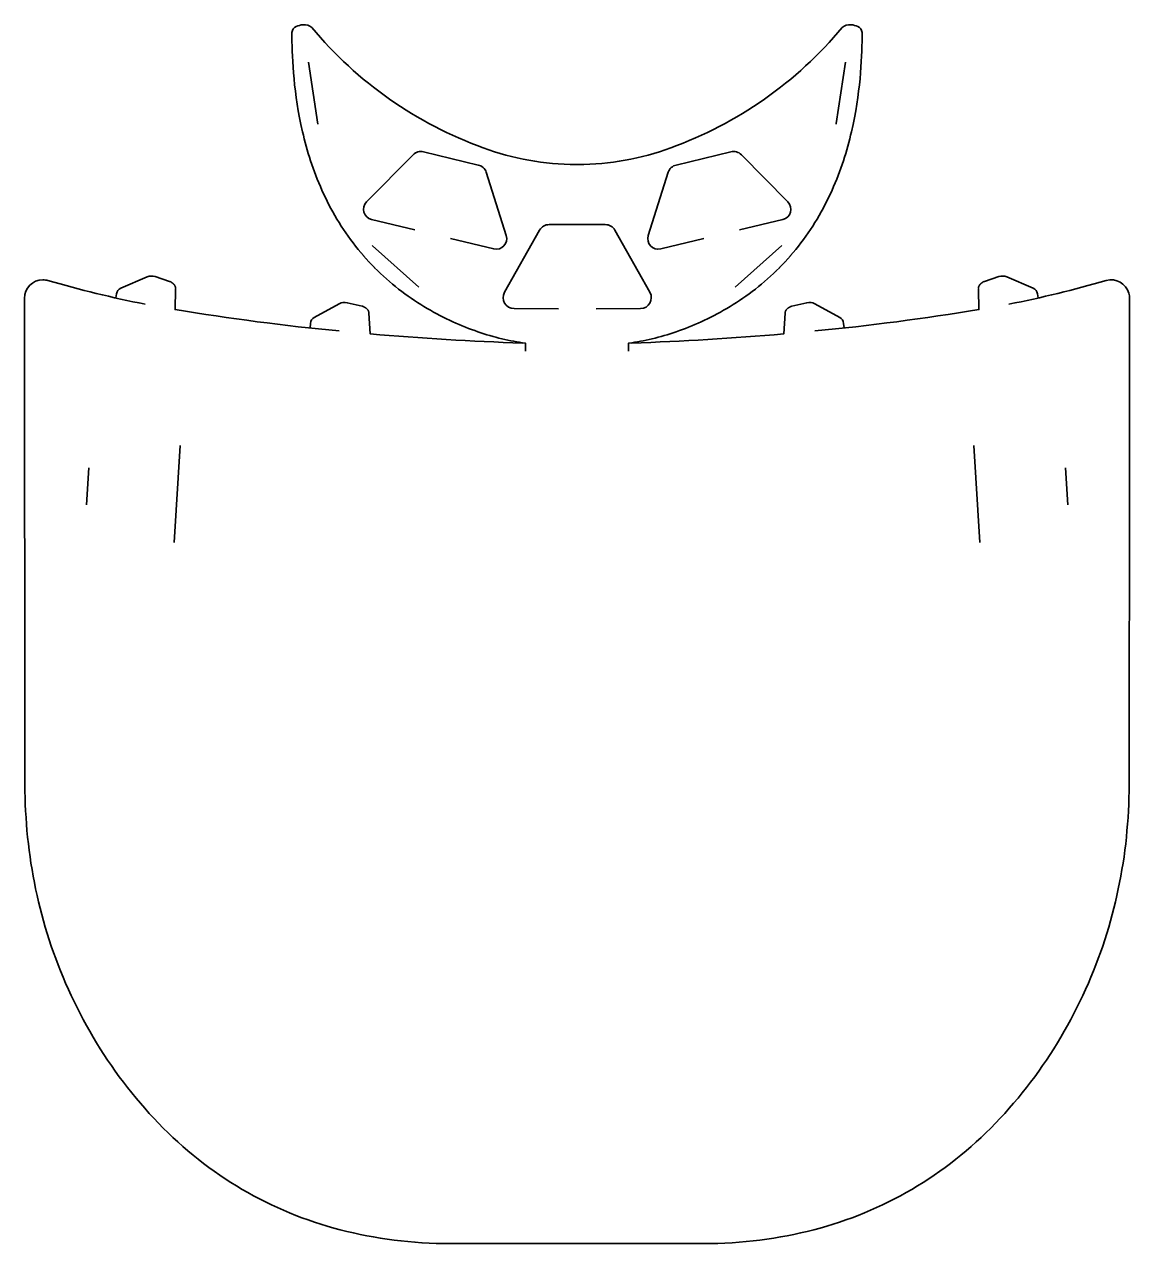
# Model space of a CAD drawing. Header units: inches. Extents: x 0 to 303, y 0 to 335.
import ezdxf

# ---------------------------------------------------------------- set-up
doc = ezdxf.new("R2010")
doc.units = ezdxf.units.IN
doc.header["$MEASUREMENT"] = 0
doc.layers.add('svg8', color=7, linetype='Continuous')

# ---------------------------------------------------------------- blocks, each defined once
blk = doc.blocks.new('block 3')
at = {"layer": 'svg8', "color": 7, "lineweight": 35, "true_color": 0xffffff}
for points in [[(73.58, 332.44), (73.57, 332.44)], [(229.87, 332.44), (229.88, 332.44)], [(77.99, 324.17), (80.58, 307.23)], [(222.77, 307.35), (225.34, 324.17)], [(222.75, 307.23), (222.77, 307.35)], [(95.46, 273.87), (95.56, 273.79)], [(95.56, 273.79), (108.28, 262.5)], [(195.05, 262.5), (207.87, 273.87)], [(94.96, 249.66), (94.96, 249.65)], [(208.48, 249.66), (208.48, 249.65)], [(41.11, 192.41), (42.78, 219)], [(260.55, 219), (262.22, 192.41)]]:
    blk.add_lwpolyline(points, dxfattribs=at)
for points, knots in [([(137.55, 244.91), (137.55, 244.91), (137.55, 247.11), (137.55, 247.11), (137.55, 247.11), (137.49, 247.12), (137.49, 247.12), (137.49, 247.12), (136.66, 247.23), (136.66, 247.23), (136.66, 247.23), (136.66, 247.23), (136.66, 247.23), (136.66, 247.23), (135.87, 247.36), (135.87, 247.36), (135.87, 247.36), (135.87, 247.36), (135.87, 247.36), (135.87, 247.36), (135.08, 247.49), (135.08, 247.49), (135.08, 247.49), (135.08, 247.49), (135.08, 247.49), (135.08, 247.49), (134.29, 247.63), (134.29, 247.63), (134.29, 247.63), (134.29, 247.63), (134.29, 247.63), (134.29, 247.63), (133.49, 247.79), (133.49, 247.79), (133.49, 247.79), (133.49, 247.79), (133.49, 247.79), (133.49, 247.79), (132.69, 247.95), (132.69, 247.95), (132.69, 247.95), (131.89, 248.13), (131.89, 248.13), (131.89, 248.13), (131.08, 248.32), (131.08, 248.32), (131.08, 248.32), (131.08, 248.32), (131.08, 248.32), (131.08, 248.32), (130.26, 248.52), (130.26, 248.52), (130.26, 248.52), (129.44, 248.73), (129.44, 248.73), (129.44, 248.73), (128.62, 248.96), (128.62, 248.96), (128.62, 248.96), (128.62, 248.96), (128.62, 248.96), (128.62, 248.96), (127.79, 249.19), (127.79, 249.19), (127.79, 249.19), (127.79, 249.19), (127.79, 249.19), (127.79, 249.19), (126.96, 249.44), (126.96, 249.44), (126.96, 249.44), (126.96, 249.44), (126.96, 249.44), (126.96, 249.44), (126.12, 249.7), (126.12, 249.7), (126.12, 249.7), (126.12, 249.7), (126.12, 249.7), (126.12, 249.7), (125.28, 249.97), (125.28, 249.97), (125.28, 249.97), (124.44, 250.26), (124.44, 250.26), (124.44, 250.26), (124.44, 250.26), (124.44, 250.26), (124.44, 250.26), (123.59, 250.55), (123.59, 250.55), (123.59, 250.55), (123.59, 250.55), (123.59, 250.55), (123.59, 250.55), (122.74, 250.86), (122.74, 250.86), (122.74, 250.86), (122.74, 250.86), (122.74, 250.86), (122.74, 250.86), (121.89, 251.18), (121.89, 251.18), (121.89, 251.18), (121.89, 251.18), (121.89, 251.18), (121.89, 251.18), (121.03, 251.52), (121.03, 251.52), (121.03, 251.52), (121.03, 251.52), (121.03, 251.52), (121.03, 251.52), (120.17, 251.86), (120.17, 251.86), (120.17, 251.86), (119.3, 252.22), (119.3, 252.22), (119.3, 252.22), (119.3, 252.23), (119.3, 252.23), (119.3, 252.23), (118.44, 252.6), (118.44, 252.6), (118.44, 252.6), (117.57, 252.99), (117.57, 252.99), (117.57, 252.99), (116.69, 253.39), (116.69, 253.39), (116.69, 253.39), (116.69, 253.39), (116.69, 253.39), (116.69, 253.39), (115.82, 253.81), (115.82, 253.81), (115.82, 253.81), (115.82, 253.81), (115.82, 253.81), (115.82, 253.81), (114.94, 254.24), (114.94, 254.24), (114.94, 254.24), (114.07, 254.69), (114.07, 254.69), (114.07, 254.69), (114.06, 254.69), (114.06, 254.69), (114.06, 254.69), (113.19, 255.15), (113.19, 255.15), (113.19, 255.15), (113.19, 255.15), (113.19, 255.15), (113.19, 255.15), (112.31, 255.63), (112.31, 255.63), (112.31, 255.63), (112.31, 255.63), (112.31, 255.63), (112.31, 255.63), (111.43, 256.12), (111.43, 256.12), (111.43, 256.12), (111.43, 256.12), (111.43, 256.12), (111.43, 256.12), (110.55, 256.63), (110.55, 256.63), (110.55, 256.63), (110.55, 256.63), (110.55, 256.63), (110.55, 256.63), (109.67, 257.16), (109.67, 257.16), (109.67, 257.16), (109.67, 257.16), (109.67, 257.16), (109.67, 257.16), (108.79, 257.7), (108.79, 257.7), (108.79, 257.7), (108.79, 257.7), (108.79, 257.7), (108.79, 257.7), (107.91, 258.26), (107.91, 258.26), (107.91, 258.26), (107.91, 258.26), (107.91, 258.26), (107.91, 258.26), (107.04, 258.84), (107.04, 258.84), (107.04, 258.84), (107.04, 258.84), (107.04, 258.84), (107.04, 258.84), (106.17, 259.43), (106.17, 259.43), (106.17, 259.43), (105.3, 260.04), (105.3, 260.04), (105.3, 260.04), (105.3, 260.04), (105.3, 260.04), (105.3, 260.04), (104.43, 260.67), (104.43, 260.67), (104.43, 260.67), (104.43, 260.67), (104.43, 260.67), (104.43, 260.67), (103.57, 261.31), (103.57, 261.31), (103.57, 261.31), (103.57, 261.31), (103.57, 261.31), (103.57, 261.31), (102.72, 261.97), (102.72, 261.97), (102.72, 261.97), (102.72, 261.97), (102.72, 261.97), (102.72, 261.97), (101.87, 262.64), (101.87, 262.64), (101.87, 262.64), (101.87, 262.64), (101.87, 262.64), (101.87, 262.64), (101.03, 263.34), (101.03, 263.34), (101.03, 263.34), (101.03, 263.34), (101.03, 263.34), (101.03, 263.34), (100.19, 264.05), (100.19, 264.05), (100.19, 264.05), (100.19, 264.05), (100.19, 264.05), (100.19, 264.05), (99.37, 264.77), (99.37, 264.77), (99.37, 264.77), (99.37, 264.77), (99.37, 264.77), (99.37, 264.77), (98.55, 265.51), (98.55, 265.51), (98.55, 265.51), (98.55, 265.51), (98.55, 265.51), (98.55, 265.51), (97.74, 266.27), (97.74, 266.27), (97.74, 266.27), (97.73, 266.27), (97.73, 266.27), (97.73, 266.27), (96.93, 267.04), (96.93, 267.04), (96.93, 267.04), (96.93, 267.04), (96.93, 267.04), (96.93, 267.04), (96.14, 267.82), (96.14, 267.82), (96.14, 267.82), (96.14, 267.83), (96.14, 267.83), (96.14, 267.83), (95.36, 268.63), (95.36, 268.63), (95.36, 268.63), (95.36, 268.63), (95.36, 268.63), (95.36, 268.63), (94.59, 269.44), (94.59, 269.44), (94.59, 269.44), (94.59, 269.44), (94.59, 269.44), (94.59, 269.44), (93.83, 270.27), (93.83, 270.27), (93.83, 270.27), (93.83, 270.27), (93.83, 270.27), (93.83, 270.27), (93.09, 271.11), (93.09, 271.11), (93.09, 271.11), (93.09, 271.12), (93.09, 271.12), (93.09, 271.12), (92.36, 271.97), (92.36, 271.97), (92.36, 271.97), (92.35, 271.97), (92.35, 271.97), (92.35, 271.97), (91.64, 272.84), (91.64, 272.84), (91.64, 272.84), (90.93, 273.72), (90.93, 273.72), (90.93, 273.72), (90.93, 273.72), (90.93, 273.72), (90.93, 273.72), (90.24, 274.62), (90.24, 274.62), (90.24, 274.62), (90.24, 274.62), (90.24, 274.62), (90.24, 274.62), (89.56, 275.52), (89.56, 275.52), (89.56, 275.52), (89.56, 275.52), (89.56, 275.52), (89.56, 275.52), (88.9, 276.44), (88.9, 276.44), (88.9, 276.44), (88.9, 276.44), (88.9, 276.44), (88.9, 276.44), (88.25, 277.37), (88.25, 277.37), (88.25, 277.37), (87.62, 278.3), (87.62, 278.3), (87.62, 278.3), (87.61, 278.3), (87.61, 278.3), (87.61, 278.3), (87, 279.25), (87, 279.25), (87, 279.25), (87, 279.25), (87, 279.25), (87, 279.25), (86.4, 280.2), (86.4, 280.2), (86.4, 280.2), (86.4, 280.2), (86.4, 280.2), (86.4, 280.2), (85.81, 281.17), (85.81, 281.17), (85.81, 281.17), (85.81, 281.17), (85.81, 281.17), (85.81, 281.17), (85.24, 282.14), (85.24, 282.14), (85.24, 282.14), (85.24, 282.14), (85.24, 282.14), (85.24, 282.14), (84.69, 283.11), (84.69, 283.11), (84.69, 283.11), (84.68, 283.11), (84.68, 283.11), (84.68, 283.11), (84.15, 284.1), (84.15, 284.1), (84.15, 284.1), (84.15, 284.1), (84.15, 284.1), (84.15, 284.1), (83.62, 285.09), (83.62, 285.09), (83.62, 285.09), (83.62, 285.09), (83.62, 285.09), (83.62, 285.09), (83.12, 286.08), (83.12, 286.08), (83.12, 286.08), (83.12, 286.08), (83.12, 286.08), (83.12, 286.08), (82.63, 287.08), (82.63, 287.08), (82.63, 287.08), (82.63, 287.08), (82.63, 287.08), (82.63, 287.08), (82.15, 288.08), (82.15, 288.08), (82.15, 288.08), (82.15, 288.08), (82.15, 288.08), (82.15, 288.08), (81.69, 289.09), (81.69, 289.09), (81.69, 289.09), (81.25, 290.1), (81.25, 290.1), (81.25, 290.1), (81.25, 290.1), (81.25, 290.1), (81.25, 290.1), (80.82, 291.11), (80.82, 291.11), (80.82, 291.11), (80.82, 291.11), (80.82, 291.11), (80.82, 291.11), (80.41, 292.12), (80.41, 292.12), (80.41, 292.12), (80.41, 292.12), (80.41, 292.12), (80.41, 292.12), (80.01, 293.13), (80.01, 293.13), (80.01, 293.13), (80.01, 293.13), (80.01, 293.13), (80.01, 293.13), (79.63, 294.15), (79.63, 294.15), (79.63, 294.15), (79.26, 295.16), (79.26, 295.16), (79.26, 295.16), (79.26, 295.16), (79.26, 295.16), (79.26, 295.16), (78.91, 296.17), (78.91, 296.17), (78.91, 296.17), (78.91, 296.17), (78.91, 296.17), (78.91, 296.17), (78.57, 297.18), (78.57, 297.18), (78.57, 297.18), (78.57, 297.18), (78.57, 297.18), (78.57, 297.18), (78.25, 298.19), (78.25, 298.19), (78.25, 298.19), (77.94, 299.19), (77.94, 299.19), (77.94, 299.19), (77.94, 299.19), (77.94, 299.19), (77.94, 299.19), (77.64, 300.19), (77.64, 300.19), (77.64, 300.19), (77.64, 300.2), (77.64, 300.2), (77.64, 300.2), (77.36, 301.19), (77.36, 301.19), (77.36, 301.19), (77.09, 302.19), (77.09, 302.19), (77.09, 302.19), (77.09, 302.19), (77.09, 302.19), (77.09, 302.19), (76.83, 303.18), (76.83, 303.18), (76.83, 303.18), (76.83, 303.18), (76.83, 303.18), (76.83, 303.18), (76.59, 304.16), (76.59, 304.16), (76.59, 304.16), (76.58, 304.16), (76.58, 304.16), (76.58, 304.16), (76.35, 305.14), (76.35, 305.14), (76.35, 305.14), (76.35, 305.14), (76.35, 305.14), (76.35, 305.14), (75.92, 307.07), (75.92, 307.07), (75.92, 307.07), (75.92, 307.08), (75.92, 307.08), (75.92, 307.08), (75.54, 308.98), (75.54, 308.98), (75.54, 308.98), (75.54, 308.98), (75.54, 308.98), (75.54, 308.98), (75.19, 310.86), (75.19, 310.86), (75.19, 310.86), (75.19, 310.86), (75.19, 310.86), (75.19, 310.86), (74.89, 312.7), (74.89, 312.7), (74.89, 312.7), (74.89, 312.7), (74.89, 312.7), (74.89, 312.7), (74.63, 314.5), (74.63, 314.5), (74.63, 314.5), (74.63, 314.5), (74.63, 314.5), (74.63, 314.5), (74.39, 316.26), (74.39, 316.26), (74.39, 316.26), (74.39, 316.26), (74.39, 316.26), (74.39, 316.26), (74.19, 317.97), (74.19, 317.97), (74.19, 317.97), (74.19, 317.97), (74.19, 317.97), (74.19, 317.97), (74.02, 319.64), (74.02, 319.64), (74.02, 319.64), (73.88, 321.26), (73.88, 321.26), (73.88, 321.26), (73.88, 321.27), (73.88, 321.27), (73.88, 321.27), (73.76, 322.84), (73.76, 322.84), (73.76, 322.84), (73.76, 322.84), (73.76, 322.84), (73.76, 322.84), (73.66, 324.36), (73.66, 324.36), (73.66, 324.36), (73.66, 324.36), (73.66, 324.36), (73.66, 324.36), (73.59, 325.83), (73.59, 325.83), (73.59, 325.83), (73.53, 327.25), (73.53, 327.25), (73.53, 327.25), (73.53, 327.25), (73.53, 327.25), (73.53, 327.25), (73.49, 328.61), (73.49, 328.61), (73.49, 328.61), (73.49, 328.61), (73.49, 328.61), (73.49, 328.61), (73.46, 329.92), (73.46, 329.92), (73.46, 329.92), (73.45, 331.18), (73.45, 331.18), (73.45, 331.18), (73.45, 331.18), (73.45, 331.18), (73.45, 331.18), (73.46, 332.38), (73.46, 332.38), (73.46, 332.38), (73.46, 332.39), (73.46, 332.39), (73.53, 333.1), (73.98, 333.71), (74.63, 333.99), (75.23, 334.25), (75.86, 334.41), (76.5, 334.48), (77.37, 334.58), (78.24, 334.29), (78.89, 333.7), (78.89, 333.7), (78.9, 333.7), (78.9, 333.7), (91.38, 318.73), (107.62, 307.35), (125.95, 300.72), (125.95, 300.72), (125.95, 300.72), (125.95, 300.72), (134.09, 297.69), (142.71, 296.14), (151.39, 296.14), (151.39, 296.14), (151.94, 296.14), (151.94, 296.14), (160.62, 296.14), (169.24, 297.69), (177.38, 300.72), (177.38, 300.72), (177.38, 300.72), (177.38, 300.72), (195.71, 307.35), (211.95, 318.73), (224.43, 333.7), (224.43, 333.7), (224.44, 333.7), (224.44, 333.7), (225.09, 334.29), (225.96, 334.58), (226.83, 334.48), (227.47, 334.41), (228.1, 334.25), (228.7, 333.99), (229.35, 333.71), (229.8, 333.1), (229.87, 332.39), (229.87, 332.39), (229.87, 332.38), (229.87, 332.38), (229.87, 332.38), (229.88, 331.18), (229.88, 331.18), (229.88, 331.18), (229.88, 331.18), (229.88, 331.18), (229.88, 331.18), (229.87, 329.92), (229.87, 329.92), (229.87, 329.92), (229.84, 328.61), (229.84, 328.61), (229.84, 328.61), (229.84, 328.61), (229.84, 328.61), (229.84, 328.61), (229.8, 327.25), (229.8, 327.25), (229.8, 327.25), (229.8, 327.25), (229.8, 327.25), (229.8, 327.25), (229.74, 325.83), (229.74, 325.83), (229.74, 325.83), (229.67, 324.36), (229.67, 324.36), (229.67, 324.36), (229.67, 324.36), (229.67, 324.36), (229.67, 324.36), (229.57, 322.84), (229.57, 322.84), (229.57, 322.84), (229.57, 322.84), (229.57, 322.84), (229.57, 322.84), (229.45, 321.27), (229.45, 321.27), (229.45, 321.27), (229.45, 321.26), (229.45, 321.26), (229.45, 321.26), (229.31, 319.64), (229.31, 319.64), (229.31, 319.64), (229.14, 317.97), (229.14, 317.97), (229.14, 317.97), (229.14, 317.97), (229.14, 317.97), (229.14, 317.97), (228.94, 316.26), (228.94, 316.26), (228.94, 316.26), (228.94, 316.26), (228.94, 316.26), (228.94, 316.26), (228.7, 314.5), (228.7, 314.5), (228.7, 314.5), (228.7, 314.5), (228.7, 314.5), (228.7, 314.5), (228.44, 312.7), (228.44, 312.7), (228.44, 312.7), (228.44, 312.7), (228.44, 312.7), (228.44, 312.7), (228.13, 310.86), (228.13, 310.86), (228.13, 310.86), (228.13, 310.86), (228.13, 310.86), (228.13, 310.86), (227.79, 308.98), (227.79, 308.98), (227.79, 308.98), (227.79, 308.98), (227.79, 308.98), (227.79, 308.98), (227.41, 307.08), (227.41, 307.08), (227.41, 307.08), (227.41, 307.07), (227.41, 307.07), (227.41, 307.07), (226.98, 305.14), (226.98, 305.14), (226.98, 305.14), (226.98, 305.14), (226.98, 305.14), (226.98, 305.14), (226.74, 304.16), (226.74, 304.16), (226.74, 304.16), (226.74, 304.16), (226.74, 304.16), (226.74, 304.16), (226.5, 303.18), (226.5, 303.18), (226.5, 303.18), (226.5, 303.18), (226.5, 303.18), (226.5, 303.18), (226.24, 302.19), (226.24, 302.19), (226.24, 302.19), (226.24, 302.19), (226.24, 302.19), (226.24, 302.19), (225.97, 301.19), (225.97, 301.19), (225.97, 301.19), (225.69, 300.2), (225.69, 300.2), (225.69, 300.2), (225.69, 300.19), (225.69, 300.19), (225.69, 300.19), (225.39, 299.19), (225.39, 299.19), (225.39, 299.19), (225.39, 299.19), (225.39, 299.19), (225.39, 299.19), (225.08, 298.19), (225.08, 298.19), (225.08, 298.19), (224.76, 297.18), (224.76, 297.18), (224.76, 297.18), (224.76, 297.18), (224.76, 297.18), (224.76, 297.18), (224.42, 296.17), (224.42, 296.17), (224.42, 296.17), (224.42, 296.17), (224.42, 296.17), (224.42, 296.17), (224.07, 295.16), (224.07, 295.16), (224.07, 295.16), (224.07, 295.16), (224.07, 295.16), (224.07, 295.16), (223.7, 294.15), (223.7, 294.15), (223.7, 294.15), (223.32, 293.13), (223.32, 293.13), (223.32, 293.13), (223.32, 293.13), (223.32, 293.13), (223.32, 293.13), (222.92, 292.12), (222.92, 292.12), (222.92, 292.12), (222.92, 292.12), (222.92, 292.12), (222.92, 292.12), (222.51, 291.11), (222.51, 291.11), (222.51, 291.11), (222.51, 291.11), (222.51, 291.11), (222.51, 291.11), (222.08, 290.1), (222.08, 290.1), (222.08, 290.1), (222.08, 290.1), (222.08, 290.1), (222.08, 290.1), (221.64, 289.09), (221.64, 289.09), (221.64, 289.09), (221.18, 288.08), (221.18, 288.08), (221.18, 288.08), (221.18, 288.08), (221.18, 288.08), (221.18, 288.08), (220.7, 287.08), (220.7, 287.08), (220.7, 287.08), (220.7, 287.08), (220.7, 287.08), (220.7, 287.08), (220.21, 286.08), (220.21, 286.08), (220.21, 286.08), (220.21, 286.08), (220.21, 286.08), (220.21, 286.08), (219.7, 285.09), (219.7, 285.09), (219.7, 285.09), (219.7, 285.09), (219.7, 285.09), (219.7, 285.09), (219.18, 284.1), (219.18, 284.1), (219.18, 284.1), (219.18, 284.1), (219.18, 284.1), (219.18, 284.1), (218.64, 283.11), (218.64, 283.11), (218.64, 283.11), (218.64, 283.11), (218.64, 283.11), (218.64, 283.11), (218.09, 282.14), (218.09, 282.14), (218.09, 282.14), (218.09, 282.14), (218.09, 282.14), (218.09, 282.14), (217.52, 281.17), (217.52, 281.17), (217.52, 281.17), (217.52, 281.17), (217.52, 281.17), (217.52, 281.17), (216.93, 280.2), (216.93, 280.2), (216.93, 280.2), (216.93, 280.2), (216.93, 280.2), (216.93, 280.2), (216.33, 279.25), (216.33, 279.25), (216.33, 279.25), (216.33, 279.25), (216.33, 279.25), (216.33, 279.25), (215.71, 278.3), (215.71, 278.3), (215.71, 278.3), (215.71, 278.3), (215.71, 278.3), (215.71, 278.3), (215.08, 277.37), (215.08, 277.37), (215.08, 277.37), (214.43, 276.44), (214.43, 276.44), (214.43, 276.44), (214.43, 276.44), (214.43, 276.44), (214.43, 276.44), (213.77, 275.52), (213.77, 275.52), (213.77, 275.52), (213.77, 275.52), (213.77, 275.52), (213.77, 275.52), (213.09, 274.62), (213.09, 274.62), (213.09, 274.62), (213.09, 274.62), (213.09, 274.62), (213.09, 274.62), (212.4, 273.72), (212.4, 273.72), (212.4, 273.72), (212.4, 273.72), (212.4, 273.72), (212.4, 273.72), (211.69, 272.84), (211.69, 272.84), (211.69, 272.84), (210.97, 271.97), (210.97, 271.97), (210.97, 271.97), (210.97, 271.97), (210.97, 271.97), (210.97, 271.97), (210.24, 271.12), (210.24, 271.12), (210.24, 271.12), (210.24, 271.11), (210.24, 271.11), (210.24, 271.11), (209.5, 270.27), (209.5, 270.27), (209.5, 270.27), (209.49, 270.27), (209.49, 270.27), (209.49, 270.27), (208.74, 269.44), (208.74, 269.44), (208.74, 269.44), (208.74, 269.44), (208.74, 269.44), (208.74, 269.44), (207.97, 268.63), (207.97, 268.63), (207.97, 268.63), (207.97, 268.63), (207.97, 268.63), (207.97, 268.63), (207.19, 267.83), (207.19, 267.83), (207.19, 267.83), (207.19, 267.82), (207.19, 267.82), (207.19, 267.82), (206.4, 267.04), (206.4, 267.04), (206.4, 267.04), (206.39, 267.04), (206.39, 267.04), (206.39, 267.04), (205.59, 266.27), (205.59, 266.27), (205.59, 266.27), (205.59, 266.27), (205.59, 266.27), (205.59, 266.27), (204.78, 265.51), (204.78, 265.51), (204.78, 265.51), (204.78, 265.51), (204.78, 265.51), (204.78, 265.51), (203.96, 264.77), (203.96, 264.77), (203.96, 264.77), (203.96, 264.77), (203.96, 264.77), (203.96, 264.77), (203.14, 264.05), (203.14, 264.05), (203.14, 264.05), (203.14, 264.05), (203.14, 264.05), (203.14, 264.05), (202.3, 263.34), (202.3, 263.34), (202.3, 263.34), (202.3, 263.34), (202.3, 263.34), (202.3, 263.34), (201.46, 262.64), (201.46, 262.64), (201.46, 262.64), (201.46, 262.64), (201.46, 262.64), (201.46, 262.64), (200.61, 261.97), (200.61, 261.97), (200.61, 261.97), (200.61, 261.97), (200.61, 261.97), (200.61, 261.97), (199.75, 261.31), (199.75, 261.31), (199.75, 261.31), (199.75, 261.31), (199.75, 261.31), (199.75, 261.31), (198.9, 260.67), (198.9, 260.67), (198.9, 260.67), (198.89, 260.67), (198.89, 260.67), (198.89, 260.67), (198.03, 260.04), (198.03, 260.04), (198.03, 260.04), (198.03, 260.04), (198.03, 260.04), (198.03, 260.04), (197.16, 259.43), (197.16, 259.43), (197.16, 259.43), (196.29, 258.84), (196.29, 258.84), (196.29, 258.84), (196.29, 258.84), (196.29, 258.84), (196.29, 258.84), (195.42, 258.26), (195.42, 258.26), (195.42, 258.26), (195.42, 258.26), (195.42, 258.26), (195.42, 258.26), (194.54, 257.7), (194.54, 257.7), (194.54, 257.7), (194.54, 257.7), (194.54, 257.7), (194.54, 257.7), (193.66, 257.16), (193.66, 257.16), (193.66, 257.16), (193.66, 257.16), (193.66, 257.16), (193.66, 257.16), (192.78, 256.63), (192.78, 256.63), (192.78, 256.63), (192.78, 256.63), (192.78, 256.63), (192.78, 256.63), (191.9, 256.12), (191.9, 256.12), (191.9, 256.12), (191.9, 256.12), (191.9, 256.12), (191.9, 256.12), (191.02, 255.63), (191.02, 255.63), (191.02, 255.63), (191.02, 255.63), (191.02, 255.63), (191.02, 255.63), (190.14, 255.15), (190.14, 255.15), (190.14, 255.15), (190.14, 255.15), (190.14, 255.15), (190.14, 255.15), (189.27, 254.69), (189.27, 254.69), (189.27, 254.69), (189.26, 254.69), (189.26, 254.69), (189.26, 254.69), (188.39, 254.24), (188.39, 254.24), (188.39, 254.24), (187.51, 253.81), (187.51, 253.81), (187.51, 253.81), (187.51, 253.81), (187.51, 253.81), (187.51, 253.81), (186.64, 253.39), (186.64, 253.39), (186.64, 253.39), (186.64, 253.39), (186.64, 253.39), (186.64, 253.39), (185.76, 252.99), (185.76, 252.99), (185.76, 252.99), (184.89, 252.6), (184.89, 252.6), (184.89, 252.6), (184.03, 252.23), (184.03, 252.23), (184.03, 252.23), (184.03, 252.22), (184.03, 252.22), (184.03, 252.22), (183.16, 251.86), (183.16, 251.86), (183.16, 251.86), (182.3, 251.52), (182.3, 251.52), (182.3, 251.52), (182.3, 251.52), (182.3, 251.52), (182.3, 251.52), (181.44, 251.18), (181.44, 251.18), (181.44, 251.18), (181.44, 251.18), (181.44, 251.18), (181.44, 251.18), (180.59, 250.86), (180.59, 250.86), (180.59, 250.86), (180.59, 250.86), (180.59, 250.86), (180.59, 250.86), (179.74, 250.55), (179.74, 250.55), (179.74, 250.55), (179.74, 250.55), (179.74, 250.55), (179.74, 250.55), (178.89, 250.26), (178.89, 250.26), (178.89, 250.26), (178.89, 250.26), (178.89, 250.26), (178.89, 250.26), (178.05, 249.97), (178.05, 249.97), (178.05, 249.97), (177.21, 249.7), (177.21, 249.7), (177.21, 249.7), (177.21, 249.7), (177.21, 249.7), (177.21, 249.7), (176.37, 249.44), (176.37, 249.44), (176.37, 249.44), (176.37, 249.44), (176.37, 249.44), (176.37, 249.44), (175.54, 249.19), (175.54, 249.19), (175.54, 249.19), (175.54, 249.19), (175.54, 249.19), (175.54, 249.19), (174.71, 248.96), (174.71, 248.96), (174.71, 248.96), (174.71, 248.96), (174.71, 248.96), (174.71, 248.96), (173.89, 248.73), (173.89, 248.73), (173.89, 248.73), (173.07, 248.52), (173.07, 248.52), (173.07, 248.52), (172.25, 248.32), (172.25, 248.32), (172.25, 248.32), (172.25, 248.32), (172.25, 248.32), (172.25, 248.32), (171.44, 248.13), (171.44, 248.13), (171.44, 248.13), (170.64, 247.95), (170.64, 247.95), (170.64, 247.95), (169.84, 247.79), (169.84, 247.79), (169.84, 247.79), (169.84, 247.79), (169.84, 247.79), (169.84, 247.79), (169.04, 247.63), (169.04, 247.63), (169.04, 247.63), (169.04, 247.63), (169.04, 247.63), (169.04, 247.63), (168.25, 247.49), (168.25, 247.49), (168.25, 247.49), (168.25, 247.49), (168.25, 247.49), (168.25, 247.49), (167.46, 247.36), (167.46, 247.36), (167.46, 247.36), (167.46, 247.36), (167.46, 247.36), (167.46, 247.36), (166.67, 247.23), (166.67, 247.23), (166.67, 247.23), (166.67, 247.23), (166.67, 247.23), (166.67, 247.23), (165.89, 247.12), (165.89, 247.12), (165.89, 247.12), (165.89, 247.12), (165.89, 247.12), (165.89, 247.12), (165.78, 247.11), (165.78, 247.11), (165.78, 247.11), (165.78, 244.91), (165.78, 244.91)], [0, 0, 0, 0, 1, 1, 1, 2, 2, 2, 3, 3, 3, 4, 4, 4, 5, 5, 5, 6, 6, 6, 7, 7, 7, 8, 8, 8, 9, 9, 9, 10, 10, 10, 11, 11, 11, 12, 12, 12, 13, 13, 13, 14, 14, 14, 15, 15, 15, 16, 16, 16, 17, 17, 17, 18, 18, 18, 19, 19, 19, 20, 20, 20, 21, 21, 21, 22, 22, 22, 23, 23, 23, 24, 24, 24, 25, 25, 25, 26, 26, 26, 27, 27, 27, 28, 28, 28, 29, 29, 29, 30, 30, 30, 31, 31, 31, 32, 32, 32, 33, 33, 33, 34, 34, 34, 35, 35, 35, 36, 36, 36, 37, 37, 37, 38, 38, 38, 39, 39, 39, 40, 40, 40, 41, 41, 41, 42, 42, 42, 43, 43, 43, 44, 44, 44, 45, 45, 45, 46, 46, 46, 47, 47, 47, 48, 48, 48, 49, 49, 49, 50, 50, 50, 51, 51, 51, 52, 52, 52, 53, 53, 53, 54, 54, 54, 55, 55, 55, 56, 56, 56, 57, 57, 57, 58, 58, 58, 59, 59, 59, 60, 60, 60, 61, 61, 61, 62, 62, 62, 63, 63, 63, 64, 64, 64, 65, 65, 65, 66, 66, 66, 67, 67, 67, 68, 68, 68, 69, 69, 69, 70, 70, 70, 71, 71, 71, 72, 72, 72, 73, 73, 73, 74, 74, 74, 75, 75, 75, 76, 76, 76, 77, 77, 77, 78, 78, 78, 79, 79, 79, 80, 80, 80, 81, 81, 81, 82, 82, 82, 83, 83, 83, 84, 84, 84, 85, 85, 85, 86, 86, 86, 87, 87, 87, 88, 88, 88, 89, 89, 89, 90, 90, 90, 91, 91, 91, 92, 92, 92, 93, 93, 93, 94, 94, 94, 95, 95, 95, 96, 96, 96, 97, 97, 97, 98, 98, 98, 99, 99, 99, 100, 100, 100, 101, 101, 101, 102, 102, 102, 103, 103, 103, 104, 104, 104, 105, 105, 105, 106, 106, 106, 107, 107, 107, 108, 108, 108, 109, 109, 109, 110, 110, 110, 111, 111, 111, 112, 112, 112, 113, 113, 113, 114, 114, 114, 115, 115, 115, 116, 116, 116, 117, 117, 117, 118, 118, 118, 119, 119, 119, 120, 120, 120, 121, 121, 121, 122, 122, 122, 123, 123, 123, 124, 124, 124, 125, 125, 125, 126, 126, 126, 127, 127, 127, 128, 128, 128, 129, 129, 129, 130, 130, 130, 131, 131, 131, 132, 132, 132, 133, 133, 133, 134, 134, 134, 135, 135, 135, 136, 136, 136, 137, 137, 137, 138, 138, 138, 139, 139, 139, 140, 140, 140, 141, 141, 141, 142, 142, 142, 143, 143, 143, 144, 144, 144, 145, 145, 145, 146, 146, 146, 147, 147, 147, 148, 148, 148, 149, 149, 149, 150, 150, 150, 151, 151, 151, 152, 152, 152, 153, 153, 153, 154, 154, 154, 155, 155, 155, 156, 156, 156, 157, 157, 157, 158, 158, 158, 159, 159, 159, 160, 160, 160, 161, 161, 161, 162, 162, 162, 163, 163, 163, 164, 164, 164, 165, 165, 165, 166, 166, 166, 167, 167, 167, 168, 168, 168, 169, 169, 169, 170, 170, 170, 171, 171, 171, 172, 172, 172, 173, 173, 173, 174, 174, 174, 175, 175, 175, 176, 176, 176, 177, 177, 177, 178, 178, 178, 179, 179, 179, 180, 180, 180, 181, 181, 181, 182, 182, 182, 183, 183, 183, 184, 184, 184, 185, 185, 185, 186, 186, 186, 187, 187, 187, 188, 188, 188, 189, 189, 189, 190, 190, 190, 191, 191, 191, 192, 192, 192, 193, 193, 193, 194, 194, 194, 195, 195, 195, 196, 196, 196, 197, 197, 197, 198, 198, 198, 199, 199, 199, 200, 200, 200, 201, 201, 201, 202, 202, 202, 203, 203, 203, 204, 204, 204, 205, 205, 205, 206, 206, 206, 207, 207, 207, 208, 208, 208, 209, 209, 209, 210, 210, 210, 211, 211, 211, 212, 212, 212, 213, 213, 213, 214, 214, 214, 215, 215, 215, 216, 216, 216, 217, 217, 217, 218, 218, 218, 219, 219, 219, 220, 220, 220, 221, 221, 221, 222, 222, 222, 223, 223, 223, 224, 224, 224, 225, 225, 225, 226, 226, 226, 227, 227, 227, 228, 228, 228, 229, 229, 229, 230, 230, 230, 231, 231, 231, 232, 232, 232, 233, 233, 233, 234, 234, 234, 235, 235, 235, 236, 236, 236, 237, 237, 237, 238, 238, 238, 239, 239, 239, 240, 240, 240, 241, 241, 241, 242, 242, 242, 243, 243, 243, 244, 244, 244, 245, 245, 245, 246, 246, 246, 247, 247, 247, 248, 248, 248, 249, 249, 249, 250, 250, 250, 251, 251, 251, 252, 252, 252, 253, 253, 253, 254, 254, 254, 255, 255, 255, 256, 256, 256, 257, 257, 257, 258, 258, 258, 259, 259, 259, 260, 260, 260, 261, 261, 261, 262, 262, 262, 263, 263, 263, 264, 264, 264, 265, 265, 265, 266, 266, 266, 267, 267, 267, 268, 268, 268, 269, 269, 269, 270, 270, 270, 271, 271, 271, 272, 272, 272, 273, 273, 273, 274, 274, 274, 275, 275, 275, 276, 276, 276, 277, 277, 277, 278, 278, 278, 279, 279, 279, 280, 280, 280, 281, 281, 281, 282, 282, 282, 283, 283, 283, 284, 284, 284, 285, 285, 285, 286, 286, 286, 287, 287, 287, 288, 288, 288, 289, 289, 289, 290, 290, 290, 291, 291, 291, 292, 292, 292, 293, 293, 293, 294, 294, 294, 295, 295, 295, 296, 296, 296, 297, 297, 297, 298, 298, 298, 299, 299, 299, 300, 300, 300, 301, 301, 301, 302, 302, 302, 303, 303, 303, 304, 304, 304, 305, 305, 305, 306, 306, 306, 307, 307, 307, 308, 308, 308, 309, 309, 309, 310, 310, 310, 311, 311, 311, 312, 312, 312, 313, 313, 313, 314, 314, 314, 315, 315, 315, 316, 316, 316, 317, 317, 317, 318, 318, 318, 319, 319, 319, 320, 320, 320, 321, 321, 321, 322, 322, 322, 323, 323, 323, 324, 324, 324, 325, 325, 325, 326, 326, 326, 327, 327, 327, 328, 328, 328, 329, 329, 329, 330, 330, 330, 331, 331, 331, 332, 332, 332, 333, 333, 333, 334, 334, 334, 335, 335, 335, 336, 336, 336, 337, 337, 337, 338, 338, 338, 339, 339, 339, 340, 340, 340, 341, 341, 341, 342, 342, 342, 343, 343, 343, 344, 344, 344, 345, 345, 345, 346, 346, 346, 347, 347, 347, 348, 348, 348, 349, 349, 349, 350, 350, 350, 351, 351, 351, 352, 352, 352, 353, 353, 353, 354, 354, 354, 355, 355, 355, 356, 356, 356, 357, 357, 357, 358, 358, 358, 359, 359, 359, 360, 360, 360, 361, 361, 361, 362, 362, 362, 363, 363, 363, 364, 364, 364, 365, 365, 365, 366, 366, 366, 367, 367, 367, 368, 368, 368, 369, 369, 369, 370, 370, 370, 371, 371, 371, 372, 372, 372, 373, 373, 373, 374, 374, 374, 375, 375, 375, 376, 376, 376, 377, 377, 377, 378, 378, 378, 379, 379, 379, 380, 380, 380, 381, 381, 381, 382, 382, 382, 383, 383, 383, 384, 384, 384, 385, 385, 385, 386, 386, 386, 387, 387, 387, 388, 388, 388, 389, 389, 389, 390, 390, 390, 391, 391, 391, 392, 392, 392, 393, 393, 393, 394, 394, 394, 395, 395, 395, 396, 396, 396, 397, 397, 397, 398, 398, 398, 399, 399, 399, 400, 400, 400, 401, 401, 401, 402, 402, 402, 402]), ([(116.98, 275.83), (116.98, 275.83), (128.83, 272.98), (128.83, 272.98), (131, 272.46), (132.92, 274.52), (132.24, 276.65), (132.24, 276.65), (126.77, 293.99), (126.77, 293.99), (126.44, 295.01), (125.6, 295.77), (124.55, 295.99), (124.55, 295.99), (109.57, 299.59), (109.57, 299.59), (108.54, 299.87), (107.44, 299.57), (106.69, 298.81), (106.69, 298.81), (93.94, 285.85), (93.94, 285.85), (92.36, 284.25), (93.14, 281.55), (95.32, 281.03), (95.32, 281.03), (107.16, 278.19), (107.16, 278.19)], [0, 0, 0, 0, 1, 1, 1, 2, 2, 2, 3, 3, 3, 4, 4, 4, 5, 5, 5, 6, 6, 6, 7, 7, 7, 8, 8, 8, 9, 9, 9, 9]), ([(196.29, 278.19), (196.29, 278.19), (208.13, 281.03), (208.13, 281.03), (210.31, 281.55), (211.08, 284.25), (209.51, 285.85), (209.51, 285.85), (196.76, 298.81), (196.76, 298.81), (196.01, 299.57), (194.91, 299.87), (193.88, 299.59), (193.88, 299.59), (178.9, 295.99), (178.9, 295.99), (177.85, 295.77), (177, 295.01), (176.68, 293.99), (176.68, 293.99), (171.2, 276.65), (171.2, 276.65), (170.53, 274.52), (172.44, 272.46), (174.62, 272.98), (174.62, 272.98), (186.46, 275.83), (186.46, 275.83)], [0, 0, 0, 0, 1, 1, 1, 2, 2, 2, 3, 3, 3, 4, 4, 4, 5, 5, 5, 6, 6, 6, 7, 7, 7, 8, 8, 8, 9, 9, 9, 9]), ([(146.56, 256.54), (146.56, 256.54), (134.38, 256.6), (134.38, 256.6), (132.09, 256.61), (130.66, 259.08), (131.79, 261.07), (131.79, 261.07), (141.4, 278.12), (141.4, 278.12), (141.93, 279.06), (142.94, 279.65), (144.03, 279.64), (144.03, 279.64), (159.42, 279.64), (159.42, 279.64), (160.51, 279.65), (161.52, 279.06), (162.05, 278.12), (162.05, 278.12), (171.66, 261.07), (171.66, 261.07), (172.79, 259.08), (171.35, 256.61), (169.07, 256.6), (169.07, 256.6), (156.89, 256.54), (156.89, 256.54)], [0, 0, 0, 0, 1, 1, 1, 2, 2, 2, 3, 3, 3, 4, 4, 4, 5, 5, 5, 6, 6, 6, 7, 7, 7, 8, 8, 8, 9, 9, 9, 9]), ([(303.23, 214.07), (303.23, 214.07), (303.13, 127.8), (303.13, 127.8), (303.13, 127.8), (303.14, 125.98), (303.14, 125.98), (303.14, 125.98), (303.14, 125.98), (303.14, 125.98), (303.14, 125.98), (303.12, 124.17), (303.12, 124.17), (303.12, 124.17), (303.12, 124.17), (303.12, 124.17), (303.12, 124.17), (303.08, 122.36), (303.08, 122.36), (303.08, 122.36), (303.08, 122.36), (303.08, 122.36), (303.08, 122.36), (303.03, 120.55), (303.03, 120.55), (303.03, 120.55), (303.03, 120.55), (303.03, 120.55), (303.03, 120.55), (302.94, 118.75), (302.94, 118.75), (302.94, 118.75), (302.94, 118.75), (302.94, 118.75), (302.94, 118.75), (302.84, 116.95), (302.84, 116.95), (302.84, 116.95), (302.84, 116.95), (302.84, 116.95), (302.84, 116.95), (302.71, 115.15), (302.71, 115.15), (302.71, 115.15), (302.71, 115.15), (302.71, 115.15), (302.71, 115.15), (302.56, 113.36), (302.56, 113.36), (302.56, 113.36), (302.39, 111.56), (302.39, 111.56), (302.39, 111.56), (302.2, 109.78), (302.2, 109.78), (302.2, 109.78), (302.2, 109.78), (302.2, 109.78), (302.2, 109.78), (301.98, 107.99), (301.98, 107.99), (301.98, 107.99), (301.98, 107.99), (301.98, 107.99), (301.98, 107.99), (301.74, 106.21), (301.74, 106.21), (301.74, 106.21), (301.74, 106.21), (301.74, 106.21), (301.74, 106.21), (301.47, 104.43), (301.47, 104.43), (301.47, 104.43), (301.47, 104.43), (301.47, 104.43), (301.47, 104.43), (301.19, 102.66), (301.19, 102.66), (301.19, 102.66), (301.19, 102.66), (301.19, 102.66), (301.19, 102.66), (300.88, 100.89), (300.88, 100.89), (300.88, 100.89), (300.88, 100.89), (300.88, 100.89), (300.88, 100.89), (300.54, 99.12), (300.54, 99.12), (300.54, 99.12), (300.18, 97.36), (300.18, 97.36), (300.18, 97.36), (300.18, 97.36), (300.18, 97.36), (300.18, 97.36), (299.8, 95.6), (299.8, 95.6), (299.8, 95.6), (299.8, 95.6), (299.8, 95.6), (299.8, 95.6), (299.4, 93.84), (299.4, 93.84), (299.4, 93.84), (299.4, 93.84), (299.4, 93.84), (299.4, 93.84), (298.97, 92.09), (298.97, 92.09), (298.97, 92.09), (298.97, 92.09), (298.97, 92.09), (298.97, 92.09), (298.52, 90.35), (298.52, 90.35), (298.52, 90.35), (298.04, 88.6), (298.04, 88.6), (298.04, 88.6), (298.04, 88.6), (298.04, 88.6), (298.04, 88.6), (297.54, 86.87), (297.54, 86.87), (297.54, 86.87), (297.54, 86.86), (297.54, 86.86), (297.54, 86.86), (297.02, 85.13), (297.02, 85.13), (297.02, 85.13), (297.02, 85.13), (297.02, 85.13), (297.02, 85.13), (296.47, 83.4), (296.47, 83.4), (296.47, 83.4), (296.47, 83.4), (296.47, 83.4), (296.47, 83.4), (295.9, 81.68), (295.9, 81.68), (295.9, 81.68), (295.9, 81.68), (295.9, 81.68), (295.9, 81.68), (295.3, 79.96), (295.3, 79.96), (295.3, 79.96), (294.68, 78.25), (294.68, 78.25), (294.68, 78.25), (294.68, 78.25), (294.68, 78.25), (294.68, 78.25), (294.04, 76.55), (294.04, 76.55), (294.04, 76.55), (294.04, 76.55), (294.04, 76.55), (294.04, 76.55), (293.37, 74.85), (293.37, 74.85), (293.37, 74.85), (292.67, 73.16), (292.67, 73.16), (292.67, 73.16), (292.67, 73.16), (292.67, 73.16), (292.67, 73.16), (291.96, 71.47), (291.96, 71.47), (291.96, 71.47), (291.21, 69.8), (291.21, 69.8), (291.21, 69.8), (291.21, 69.79), (291.21, 69.79), (291.21, 69.79), (290.45, 68.13), (290.45, 68.13), (290.45, 68.13), (290.45, 68.13), (290.45, 68.13), (290.45, 68.13), (289.66, 66.46), (289.66, 66.46), (289.66, 66.46), (289.66, 66.46), (289.66, 66.46), (289.66, 66.46), (288.84, 64.81), (288.84, 64.81), (288.84, 64.81), (288.01, 63.17), (288.01, 63.17), (288.01, 63.17), (288, 63.17), (288, 63.17), (288, 63.17), (287.14, 61.53), (287.14, 61.53), (287.14, 61.53), (287.14, 61.53), (287.14, 61.53), (287.14, 61.53), (286.26, 59.91), (286.26, 59.91), (286.26, 59.91), (286.26, 59.91), (286.26, 59.91), (286.26, 59.91), (285.35, 58.3), (285.35, 58.3), (285.35, 58.3), (285.35, 58.3), (285.35, 58.3), (285.35, 58.3), (284.41, 56.7), (284.41, 56.7), (284.41, 56.7), (284.41, 56.7), (284.41, 56.7), (284.41, 56.7), (283.46, 55.11), (283.46, 55.11), (283.46, 55.11), (283.46, 55.11), (283.46, 55.11), (283.46, 55.11), (282.48, 53.53), (282.48, 53.53), (282.48, 53.53), (282.48, 53.53), (282.48, 53.53), (282.48, 53.53), (281.48, 51.97), (281.48, 51.97), (281.48, 51.97), (281.48, 51.96), (281.48, 51.96), (281.48, 51.96), (280.45, 50.41), (280.45, 50.41), (280.45, 50.41), (280.45, 50.41), (280.45, 50.41), (280.45, 50.41), (279.4, 48.88), (279.4, 48.88), (279.4, 48.88), (279.4, 48.88), (279.4, 48.88), (279.4, 48.88), (278.34, 47.36), (278.34, 47.36), (278.34, 47.36), (278.33, 47.36), (278.33, 47.36), (278.33, 47.36), (277.24, 45.85), (277.24, 45.85), (277.24, 45.85), (277.24, 45.85), (277.24, 45.85), (277.24, 45.85), (276.13, 44.36), (276.13, 44.36), (276.13, 44.36), (276.13, 44.36), (276.13, 44.36), (276.13, 44.36), (274.99, 42.89), (274.99, 42.89), (274.99, 42.89), (273.84, 41.43), (273.84, 41.43), (273.84, 41.43), (273.84, 41.43), (273.84, 41.43), (273.84, 41.43), (272.66, 39.99), (272.66, 39.99), (272.66, 39.99), (272.66, 39.99), (272.66, 39.99), (272.66, 39.99), (271.46, 38.57), (271.46, 38.57), (271.46, 38.57), (271.46, 38.57), (271.46, 38.57), (271.46, 38.57), (270.25, 37.17), (270.25, 37.17), (270.25, 37.17), (270.24, 37.17), (270.24, 37.17), (270.24, 37.17), (269.01, 35.79), (269.01, 35.79), (269.01, 35.79), (269.01, 35.79), (269.01, 35.79), (269.01, 35.79), (267.75, 34.43), (267.75, 34.43), (267.75, 34.43), (267.75, 34.43), (267.75, 34.43), (267.75, 34.43), (266.47, 33.09), (266.47, 33.09), (266.47, 33.09), (266.47, 33.09), (266.47, 33.09), (266.47, 33.09), (265.17, 31.77), (265.17, 31.77), (265.17, 31.77), (263.85, 30.47), (263.85, 30.47), (263.85, 30.47), (263.85, 30.47), (263.85, 30.47), (263.85, 30.47), (262.52, 29.2), (262.52, 29.2), (262.52, 29.2), (262.52, 29.2), (262.52, 29.2), (262.52, 29.2), (261.16, 27.95), (261.16, 27.95), (261.16, 27.95), (261.16, 27.95), (261.16, 27.95), (261.16, 27.95), (259.79, 26.73), (259.79, 26.73), (259.79, 26.73), (259.79, 26.72), (259.79, 26.72), (259.79, 26.72), (258.4, 25.52), (258.4, 25.52), (258.4, 25.52), (258.4, 25.52), (258.4, 25.52), (258.4, 25.52), (256.99, 24.35), (256.99, 24.35), (256.99, 24.35), (256.99, 24.35), (256.99, 24.35), (256.99, 24.35), (255.56, 23.2), (255.56, 23.2), (255.56, 23.2), (255.56, 23.19), (255.56, 23.19), (255.56, 23.19), (254.12, 22.07), (254.12, 22.07), (254.12, 22.07), (254.12, 22.07), (254.12, 22.07), (254.12, 22.07), (252.66, 20.97), (252.66, 20.97), (252.66, 20.97), (252.66, 20.97), (252.66, 20.97), (252.66, 20.97), (251.18, 19.9), (251.18, 19.9), (251.18, 19.9), (251.18, 19.9), (251.18, 19.9), (251.18, 19.9), (249.69, 18.85), (249.69, 18.85), (249.69, 18.85), (249.69, 18.85), (249.69, 18.85), (249.69, 18.85), (248.18, 17.83), (248.18, 17.83), (248.18, 17.83), (248.17, 17.83), (248.17, 17.83), (248.17, 17.83), (246.65, 16.84), (246.65, 16.84), (246.65, 16.84), (246.65, 16.84), (246.65, 16.84), (246.65, 16.84), (245.1, 15.88), (245.1, 15.88), (245.1, 15.88), (245.1, 15.88), (245.1, 15.88), (245.1, 15.88), (243.55, 14.94), (243.55, 14.94), (243.55, 14.94), (243.54, 14.94), (243.54, 14.94), (243.54, 14.94), (241.97, 14.03), (241.97, 14.03), (241.97, 14.03), (241.97, 14.03), (241.97, 14.03), (241.97, 14.03), (240.38, 13.15), (240.38, 13.15), (240.38, 13.15), (240.38, 13.15), (240.38, 13.15), (240.38, 13.15), (238.78, 12.3), (238.78, 12.3), (238.78, 12.3), (238.78, 12.3), (238.78, 12.3), (238.78, 12.3), (237.16, 11.48), (237.16, 11.48), (237.16, 11.48), (237.16, 11.48), (237.16, 11.48), (237.16, 11.48), (235.52, 10.69), (235.52, 10.69), (235.52, 10.69), (235.52, 10.69), (235.52, 10.69), (235.52, 10.69), (233.87, 9.92), (233.87, 9.92), (233.87, 9.92), (233.87, 9.92), (233.87, 9.92), (233.87, 9.92), (232.21, 9.19), (232.21, 9.19), (232.21, 9.19), (232.21, 9.19), (232.21, 9.19), (232.21, 9.19), (230.53, 8.48), (230.53, 8.48), (230.53, 8.48), (230.53, 8.48), (230.53, 8.48), (230.53, 8.48), (228.84, 7.8), (228.84, 7.8), (228.84, 7.8), (228.84, 7.8), (228.84, 7.8), (228.84, 7.8), (227.14, 7.15), (227.14, 7.15), (227.14, 7.15), (227.14, 7.15), (227.14, 7.15), (227.14, 7.15), (225.42, 6.53), (225.42, 6.53), (225.42, 6.53), (225.42, 6.53), (225.42, 6.53), (225.42, 6.53), (223.68, 5.94), (223.68, 5.94), (223.68, 5.94), (223.68, 5.94), (223.68, 5.94), (223.68, 5.94), (221.94, 5.37), (221.94, 5.37), (221.94, 5.37), (221.94, 5.37), (221.94, 5.37), (221.94, 5.37), (220.18, 4.84), (220.18, 4.84), (220.18, 4.84), (220.18, 4.84), (220.18, 4.84), (220.18, 4.84), (218.41, 4.33), (218.41, 4.33), (218.41, 4.33), (218.4, 4.33), (218.4, 4.33), (218.4, 4.33), (216.62, 3.85), (216.62, 3.85), (216.62, 3.85), (216.62, 3.85), (216.62, 3.85), (216.62, 3.85), (214.82, 3.4), (214.82, 3.4), (214.82, 3.4), (214.82, 3.4), (214.82, 3.4), (214.82, 3.4), (213.01, 2.98), (213.01, 2.98), (213.01, 2.98), (213.01, 2.98), (213.01, 2.98), (213.01, 2.98), (211.19, 2.59), (211.19, 2.59), (211.19, 2.59), (211.18, 2.59), (211.18, 2.59), (211.18, 2.59), (209.35, 2.22), (209.35, 2.22), (209.35, 2.22), (209.35, 2.22), (209.35, 2.22), (209.35, 2.22), (207.5, 1.89), (207.5, 1.89), (207.5, 1.89), (207.5, 1.89), (207.5, 1.89), (207.5, 1.89), (205.63, 1.58), (205.63, 1.58), (205.63, 1.58), (205.63, 1.58), (205.63, 1.58), (205.63, 1.58), (203.76, 1.3), (203.76, 1.3), (203.76, 1.3), (203.76, 1.3), (203.76, 1.3), (203.76, 1.3), (201.87, 1.04), (201.87, 1.04), (201.87, 1.04), (201.87, 1.04), (201.87, 1.04), (201.87, 1.04), (199.97, 0.82), (199.97, 0.82), (199.97, 0.82), (199.97, 0.82), (199.97, 0.82), (199.97, 0.82), (198.06, 0.62), (198.06, 0.62), (198.06, 0.62), (198.06, 0.62), (198.06, 0.62), (198.06, 0.62), (196.13, 0.45), (196.13, 0.45), (196.13, 0.45), (196.13, 0.45), (196.13, 0.45), (196.13, 0.45), (194.2, 0.31), (194.2, 0.31), (194.2, 0.31), (194.2, 0.31), (194.2, 0.31), (194.2, 0.31), (192.25, 0.2), (192.25, 0.2), (192.25, 0.2), (192.25, 0.2), (192.25, 0.2), (192.25, 0.2), (190.29, 0.11), (190.29, 0.11), (190.29, 0.11), (190.28, 0.11), (190.28, 0.11), (190.28, 0.11), (188.31, 0.05), (188.31, 0.05), (188.31, 0.05), (188.31, 0.05), (188.31, 0.05), (188.31, 0.05), (115.02, 0.05), (115.02, 0.05), (115.02, 0.05), (115.02, 0.05), (115.02, 0.05), (115.02, 0.05), (113.05, 0.11), (113.05, 0.11), (113.05, 0.11), (113.05, 0.11), (113.05, 0.11), (113.05, 0.11), (111.08, 0.2), (111.08, 0.2), (111.08, 0.2), (111.08, 0.2), (111.08, 0.2), (111.08, 0.2), (109.14, 0.31), (109.14, 0.31), (109.14, 0.31), (109.13, 0.31), (109.13, 0.31), (109.13, 0.31), (107.2, 0.45), (107.2, 0.45), (107.2, 0.45), (107.2, 0.45), (107.2, 0.45), (107.2, 0.45), (105.27, 0.62), (105.27, 0.62), (105.27, 0.62), (105.27, 0.62), (105.27, 0.62), (105.27, 0.62), (103.36, 0.82), (103.36, 0.82), (103.36, 0.82), (103.36, 0.82), (103.36, 0.82), (103.36, 0.82), (101.46, 1.04), (101.46, 1.04), (101.46, 1.04), (101.46, 1.04), (101.46, 1.04), (101.46, 1.04), (99.57, 1.3), (99.57, 1.3), (99.57, 1.3), (99.57, 1.3), (99.57, 1.3), (99.57, 1.3), (97.7, 1.58), (97.7, 1.58), (97.7, 1.58), (97.7, 1.58), (97.7, 1.58), (97.7, 1.58), (95.83, 1.89), (95.83, 1.89), (95.83, 1.89), (95.83, 1.89), (95.83, 1.89), (95.83, 1.89), (93.98, 2.22), (93.98, 2.22), (93.98, 2.22), (93.98, 2.22), (93.98, 2.22), (93.98, 2.22), (92.15, 2.59), (92.15, 2.59), (92.15, 2.59), (92.14, 2.59), (92.14, 2.59), (92.14, 2.59), (90.32, 2.98), (90.32, 2.98), (90.32, 2.98), (90.32, 2.98), (90.32, 2.98), (90.32, 2.98), (88.51, 3.4), (88.51, 3.4), (88.51, 3.4), (88.51, 3.4), (88.51, 3.4), (88.51, 3.4), (86.71, 3.85), (86.71, 3.85), (86.71, 3.85), (86.71, 3.85), (86.71, 3.85), (86.71, 3.85), (84.92, 4.33), (84.92, 4.33), (84.92, 4.33), (84.92, 4.33), (84.92, 4.33), (84.92, 4.33), (83.15, 4.84), (83.15, 4.84), (83.15, 4.84), (83.15, 4.84), (83.15, 4.84), (83.15, 4.84), (81.39, 5.37), (81.39, 5.37), (81.39, 5.37), (81.39, 5.37), (81.39, 5.37), (81.39, 5.37), (79.65, 5.94), (79.65, 5.94), (79.65, 5.94), (79.64, 5.94), (79.64, 5.94), (79.64, 5.94), (77.91, 6.53), (77.91, 6.53), (77.91, 6.53), (77.91, 6.53), (77.91, 6.53), (77.91, 6.53), (76.19, 7.15), (76.19, 7.15), (76.19, 7.15), (76.19, 7.15), (76.19, 7.15), (76.19, 7.15), (74.49, 7.8), (74.49, 7.8), (74.49, 7.8), (74.49, 7.8), (74.49, 7.8), (74.49, 7.8), (72.8, 8.48), (72.8, 8.48), (72.8, 8.48), (72.8, 8.48), (72.8, 8.48), (72.8, 8.48), (71.12, 9.19), (71.12, 9.19), (71.12, 9.19), (71.12, 9.19), (71.12, 9.19), (71.12, 9.19), (69.46, 9.92), (69.46, 9.92), (69.46, 9.92), (69.46, 9.92), (69.46, 9.92), (69.46, 9.92), (67.81, 10.69), (67.81, 10.69), (67.81, 10.69), (67.81, 10.69), (67.81, 10.69), (67.81, 10.69), (66.17, 11.48), (66.17, 11.48), (66.17, 11.48), (66.17, 11.48), (66.17, 11.48), (66.17, 11.48), (64.55, 12.3), (64.55, 12.3), (64.55, 12.3), (64.55, 12.3), (64.55, 12.3), (64.55, 12.3), (62.95, 13.15), (62.95, 13.15), (62.95, 13.15), (62.95, 13.15), (62.95, 13.15), (62.95, 13.15), (61.36, 14.03), (61.36, 14.03), (61.36, 14.03), (61.36, 14.03), (61.36, 14.03), (61.36, 14.03), (59.78, 14.94), (59.78, 14.94), (59.78, 14.94), (59.78, 14.94), (59.78, 14.94), (59.78, 14.94), (58.23, 15.88), (58.23, 15.88), (58.23, 15.88), (58.22, 15.88), (58.22, 15.88), (58.22, 15.88), (56.68, 16.84), (56.68, 16.84), (56.68, 16.84), (56.68, 16.84), (56.68, 16.84), (56.68, 16.84), (55.15, 17.83), (55.15, 17.83), (55.15, 17.83), (55.15, 17.83), (55.15, 17.83), (55.15, 17.83), (53.64, 18.85), (53.64, 18.85), (53.64, 18.85), (53.64, 18.85), (53.64, 18.85), (53.64, 18.85), (52.15, 19.9), (52.15, 19.9), (52.15, 19.9), (52.15, 19.9), (52.15, 19.9), (52.15, 19.9), (50.67, 20.97), (50.67, 20.97), (50.67, 20.97), (50.67, 20.97), (50.67, 20.97), (50.67, 20.97), (49.21, 22.07), (49.21, 22.07), (49.21, 22.07), (49.21, 22.07), (49.21, 22.07), (49.21, 22.07), (47.77, 23.19), (47.77, 23.19), (47.77, 23.19), (47.76, 23.2), (47.76, 23.2), (47.76, 23.2), (46.34, 24.35), (46.34, 24.35), (46.34, 24.35), (46.34, 24.35), (46.34, 24.35), (46.34, 24.35), (44.93, 25.52), (44.93, 25.52), (44.93, 25.52), (44.93, 25.52), (44.93, 25.52), (44.93, 25.52), (43.54, 26.72), (43.54, 26.72), (43.54, 26.72), (43.54, 26.73), (43.54, 26.73), (43.54, 26.73), (42.17, 27.95), (42.17, 27.95), (42.17, 27.95), (42.17, 27.95), (42.17, 27.95), (42.17, 27.95), (40.81, 29.2), (40.81, 29.2), (40.81, 29.2), (40.81, 29.2), (40.81, 29.2), (40.81, 29.2), (39.48, 30.47), (39.48, 30.47), (39.48, 30.47), (39.47, 30.47), (39.47, 30.47), (39.47, 30.47), (38.16, 31.77), (38.16, 31.77), (38.16, 31.77), (36.86, 33.09), (36.86, 33.09), (36.86, 33.09), (36.86, 33.09), (36.86, 33.09), (36.86, 33.09), (35.58, 34.43), (35.58, 34.43), (35.58, 34.43), (35.58, 34.43), (35.58, 34.43), (35.58, 34.43), (34.32, 35.79), (34.32, 35.79), (34.32, 35.79), (34.32, 35.79), (34.32, 35.79), (34.32, 35.79), (33.08, 37.17), (33.08, 37.17), (33.08, 37.17), (33.08, 37.17), (33.08, 37.17), (33.08, 37.17), (31.87, 38.57), (31.87, 38.57), (31.87, 38.57), (31.86, 38.57), (31.86, 38.57), (31.86, 38.57), (30.67, 39.99), (30.67, 39.99), (30.67, 39.99), (30.67, 39.99), (30.67, 39.99), (30.67, 39.99), (29.49, 41.43), (29.49, 41.43), (29.49, 41.43), (29.49, 41.43), (29.49, 41.43), (29.49, 41.43), (28.33, 42.89), (28.33, 42.89), (28.33, 42.89), (27.2, 44.36), (27.2, 44.36), (27.2, 44.36), (27.2, 44.36), (27.2, 44.36), (27.2, 44.36), (26.09, 45.85), (26.09, 45.85), (26.09, 45.85), (26.09, 45.85), (26.09, 45.85), (26.09, 45.85), (24.99, 47.36), (24.99, 47.36), (24.99, 47.36), (24.99, 47.36), (24.99, 47.36), (24.99, 47.36), (23.92, 48.88), (23.92, 48.88), (23.92, 48.88), (23.92, 48.88), (23.92, 48.88), (23.92, 48.88), (22.88, 50.41), (22.88, 50.41), (22.88, 50.41), (22.88, 50.41), (22.88, 50.41), (22.88, 50.41), (21.85, 51.96), (21.85, 51.96), (21.85, 51.96), (21.85, 51.97), (21.85, 51.97), (21.85, 51.97), (20.85, 53.53), (20.85, 53.53), (20.85, 53.53), (20.85, 53.53), (20.85, 53.53), (20.85, 53.53), (19.87, 55.11), (19.87, 55.11), (19.87, 55.11), (19.87, 55.11), (19.87, 55.11), (19.87, 55.11), (18.92, 56.7), (18.92, 56.7), (18.92, 56.7), (18.91, 56.7), (18.91, 56.7), (18.91, 56.7), (17.98, 58.3), (17.98, 58.3), (17.98, 58.3), (17.98, 58.3), (17.98, 58.3), (17.98, 58.3), (17.07, 59.91), (17.07, 59.91), (17.07, 59.91), (17.07, 59.91), (17.07, 59.91), (17.07, 59.91), (16.19, 61.53), (16.19, 61.53), (16.19, 61.53), (16.19, 61.53), (16.19, 61.53), (16.19, 61.53), (15.32, 63.17), (15.32, 63.17), (15.32, 63.17), (15.32, 63.17), (15.32, 63.17), (15.32, 63.17), (14.49, 64.81), (14.49, 64.81), (14.49, 64.81), (13.67, 66.46), (13.67, 66.46), (13.67, 66.46), (13.67, 66.46), (13.67, 66.46), (13.67, 66.46), (12.88, 68.13), (12.88, 68.13), (12.88, 68.13), (12.88, 68.13), (12.88, 68.13), (12.88, 68.13), (12.11, 69.79), (12.11, 69.79), (12.11, 69.79), (12.11, 69.8), (12.11, 69.8), (12.11, 69.8), (11.37, 71.47), (11.37, 71.47), (11.37, 71.47), (10.66, 73.16), (10.66, 73.16), (10.66, 73.16), (10.65, 73.16), (10.65, 73.16), (10.65, 73.16), (9.96, 74.85), (9.96, 74.85), (9.96, 74.85), (9.29, 76.55), (9.29, 76.55), (9.29, 76.55), (9.29, 76.55), (9.29, 76.55), (9.29, 76.55), (8.65, 78.25), (8.65, 78.25), (8.65, 78.25), (8.65, 78.25), (8.65, 78.25), (8.65, 78.25), (8.03, 79.96), (8.03, 79.96), (8.03, 79.96), (7.43, 81.68), (7.43, 81.68), (7.43, 81.68), (7.43, 81.68), (7.43, 81.68), (7.43, 81.68), (6.86, 83.4), (6.86, 83.4), (6.86, 83.4), (6.86, 83.4), (6.86, 83.4), (6.86, 83.4), (6.31, 85.13), (6.31, 85.13), (6.31, 85.13), (6.31, 85.13), (6.31, 85.13), (6.31, 85.13), (5.79, 86.86), (5.79, 86.86), (5.79, 86.86), (5.79, 86.87), (5.79, 86.87), (5.79, 86.87), (5.29, 88.6), (5.29, 88.6), (5.29, 88.6), (5.29, 88.6), (5.29, 88.6), (5.29, 88.6), (4.81, 90.35), (4.81, 90.35), (4.81, 90.35), (4.36, 92.09), (4.36, 92.09), (4.36, 92.09), (4.36, 92.09), (4.36, 92.09), (4.36, 92.09), (3.93, 93.84), (3.93, 93.84), (3.93, 93.84), (3.93, 93.84), (3.93, 93.84), (3.93, 93.84), (3.53, 95.6), (3.53, 95.6), (3.53, 95.6), (3.53, 95.6), (3.53, 95.6), (3.53, 95.6), (3.14, 97.36), (3.14, 97.36), (3.14, 97.36), (3.14, 97.36), (3.14, 97.36), (3.14, 97.36), (2.79, 99.12), (2.79, 99.12), (2.79, 99.12), (2.45, 100.89), (2.45, 100.89), (2.45, 100.89), (2.45, 100.89), (2.45, 100.89), (2.45, 100.89), (2.14, 102.66), (2.14, 102.66), (2.14, 102.66), (2.14, 102.66), (2.14, 102.66), (2.14, 102.66), (1.86, 104.43), (1.86, 104.43), (1.86, 104.43), (1.86, 104.43), (1.86, 104.43), (1.86, 104.43), (1.59, 106.21), (1.59, 106.21), (1.59, 106.21), (1.59, 106.21), (1.59, 106.21), (1.59, 106.21), (1.35, 107.99), (1.35, 107.99), (1.35, 107.99), (1.35, 107.99), (1.35, 107.99), (1.35, 107.99), (1.13, 109.78), (1.13, 109.78), (1.13, 109.78), (1.13, 109.78), (1.13, 109.78), (1.13, 109.78), (0.94, 111.56), (0.94, 111.56), (0.94, 111.56), (0.76, 113.36), (0.76, 113.36), (0.76, 113.36), (0.62, 115.15), (0.62, 115.15), (0.62, 115.15), (0.62, 115.15), (0.62, 115.15), (0.62, 115.15), (0.49, 116.95), (0.49, 116.95), (0.49, 116.95), (0.49, 116.95), (0.49, 116.95), (0.49, 116.95), (0.38, 118.75), (0.38, 118.75), (0.38, 118.75), (0.38, 118.75), (0.38, 118.75), (0.38, 118.75), (0.3, 120.55), (0.3, 120.55), (0.3, 120.55), (0.3, 120.55), (0.3, 120.55), (0.3, 120.55), (0.24, 122.36), (0.24, 122.36), (0.24, 122.36), (0.24, 122.36), (0.24, 122.36), (0.24, 122.36), (0.21, 124.17), (0.21, 124.17), (0.21, 124.17), (0.21, 124.17), (0.21, 124.17), (0.21, 124.17), (0.19, 125.98), (0.19, 125.98), (0.19, 125.98), (0.19, 125.98), (0.19, 125.98), (0.19, 125.98), (0.2, 127.8), (0.2, 127.8), (0.2, 127.8), (0.05, 259.41), (0.05, 259.41), (0.05, 262.21), (2.31, 264.48), (5.11, 264.48), (5.58, 264.48), (6.06, 264.42), (6.52, 264.28), (15.31, 261.74), (24.2, 259.58), (33.18, 257.8)], [0, 0, 0, 0, 1, 1, 1, 2, 2, 2, 3, 3, 3, 4, 4, 4, 5, 5, 5, 6, 6, 6, 7, 7, 7, 8, 8, 8, 9, 9, 9, 10, 10, 10, 11, 11, 11, 12, 12, 12, 13, 13, 13, 14, 14, 14, 15, 15, 15, 16, 16, 16, 17, 17, 17, 18, 18, 18, 19, 19, 19, 20, 20, 20, 21, 21, 21, 22, 22, 22, 23, 23, 23, 24, 24, 24, 25, 25, 25, 26, 26, 26, 27, 27, 27, 28, 28, 28, 29, 29, 29, 30, 30, 30, 31, 31, 31, 32, 32, 32, 33, 33, 33, 34, 34, 34, 35, 35, 35, 36, 36, 36, 37, 37, 37, 38, 38, 38, 39, 39, 39, 40, 40, 40, 41, 41, 41, 42, 42, 42, 43, 43, 43, 44, 44, 44, 45, 45, 45, 46, 46, 46, 47, 47, 47, 48, 48, 48, 49, 49, 49, 50, 50, 50, 51, 51, 51, 52, 52, 52, 53, 53, 53, 54, 54, 54, 55, 55, 55, 56, 56, 56, 57, 57, 57, 58, 58, 58, 59, 59, 59, 60, 60, 60, 61, 61, 61, 62, 62, 62, 63, 63, 63, 64, 64, 64, 65, 65, 65, 66, 66, 66, 67, 67, 67, 68, 68, 68, 69, 69, 69, 70, 70, 70, 71, 71, 71, 72, 72, 72, 73, 73, 73, 74, 74, 74, 75, 75, 75, 76, 76, 76, 77, 77, 77, 78, 78, 78, 79, 79, 79, 80, 80, 80, 81, 81, 81, 82, 82, 82, 83, 83, 83, 84, 84, 84, 85, 85, 85, 86, 86, 86, 87, 87, 87, 88, 88, 88, 89, 89, 89, 90, 90, 90, 91, 91, 91, 92, 92, 92, 93, 93, 93, 94, 94, 94, 95, 95, 95, 96, 96, 96, 97, 97, 97, 98, 98, 98, 99, 99, 99, 100, 100, 100, 101, 101, 101, 102, 102, 102, 103, 103, 103, 104, 104, 104, 105, 105, 105, 106, 106, 106, 107, 107, 107, 108, 108, 108, 109, 109, 109, 110, 110, 110, 111, 111, 111, 112, 112, 112, 113, 113, 113, 114, 114, 114, 115, 115, 115, 116, 116, 116, 117, 117, 117, 118, 118, 118, 119, 119, 119, 120, 120, 120, 121, 121, 121, 122, 122, 122, 123, 123, 123, 124, 124, 124, 125, 125, 125, 126, 126, 126, 127, 127, 127, 128, 128, 128, 129, 129, 129, 130, 130, 130, 131, 131, 131, 132, 132, 132, 133, 133, 133, 134, 134, 134, 135, 135, 135, 136, 136, 136, 137, 137, 137, 138, 138, 138, 139, 139, 139, 140, 140, 140, 141, 141, 141, 142, 142, 142, 143, 143, 143, 144, 144, 144, 145, 145, 145, 146, 146, 146, 147, 147, 147, 148, 148, 148, 149, 149, 149, 150, 150, 150, 151, 151, 151, 152, 152, 152, 153, 153, 153, 154, 154, 154, 155, 155, 155, 156, 156, 156, 157, 157, 157, 158, 158, 158, 159, 159, 159, 160, 160, 160, 161, 161, 161, 162, 162, 162, 163, 163, 163, 164, 164, 164, 165, 165, 165, 166, 166, 166, 167, 167, 167, 168, 168, 168, 169, 169, 169, 170, 170, 170, 171, 171, 171, 172, 172, 172, 173, 173, 173, 174, 174, 174, 175, 175, 175, 176, 176, 176, 177, 177, 177, 178, 178, 178, 179, 179, 179, 180, 180, 180, 181, 181, 181, 182, 182, 182, 183, 183, 183, 184, 184, 184, 185, 185, 185, 186, 186, 186, 187, 187, 187, 188, 188, 188, 189, 189, 189, 190, 190, 190, 191, 191, 191, 192, 192, 192, 193, 193, 193, 194, 194, 194, 195, 195, 195, 196, 196, 196, 197, 197, 197, 198, 198, 198, 199, 199, 199, 200, 200, 200, 201, 201, 201, 202, 202, 202, 203, 203, 203, 204, 204, 204, 205, 205, 205, 206, 206, 206, 207, 207, 207, 208, 208, 208, 209, 209, 209, 210, 210, 210, 211, 211, 211, 212, 212, 212, 213, 213, 213, 214, 214, 214, 215, 215, 215, 216, 216, 216, 217, 217, 217, 218, 218, 218, 219, 219, 219, 220, 220, 220, 221, 221, 221, 222, 222, 222, 223, 223, 223, 224, 224, 224, 225, 225, 225, 226, 226, 226, 227, 227, 227, 228, 228, 228, 229, 229, 229, 230, 230, 230, 231, 231, 231, 232, 232, 232, 233, 233, 233, 234, 234, 234, 235, 235, 235, 236, 236, 236, 237, 237, 237, 238, 238, 238, 239, 239, 239, 240, 240, 240, 241, 241, 241, 242, 242, 242, 243, 243, 243, 244, 244, 244, 245, 245, 245, 246, 246, 246, 247, 247, 247, 248, 248, 248, 249, 249, 249, 250, 250, 250, 251, 251, 251, 252, 252, 252, 253, 253, 253, 254, 254, 254, 255, 255, 255, 256, 256, 256, 257, 257, 257, 258, 258, 258, 259, 259, 259, 260, 260, 260, 261, 261, 261, 262, 262, 262, 263, 263, 263, 264, 264, 264, 265, 265, 265, 266, 266, 266, 267, 267, 267, 268, 268, 268, 269, 269, 269, 270, 270, 270, 271, 271, 271, 272, 272, 272, 273, 273, 273, 274, 274, 274, 275, 275, 275, 276, 276, 276, 277, 277, 277, 278, 278, 278, 279, 279, 279, 280, 280, 280, 281, 281, 281, 282, 282, 282, 283, 283, 283, 284, 284, 284, 285, 285, 285, 286, 286, 286, 287, 287, 287, 288, 288, 288, 289, 289, 289, 290, 290, 290, 291, 291, 291, 292, 292, 292, 293, 293, 293, 294, 294, 294, 295, 295, 295, 296, 296, 296, 297, 297, 297, 298, 298, 298, 299, 299, 299, 300, 300, 300, 301, 301, 301, 302, 302, 302, 303, 303, 303, 304, 304, 304, 305, 305, 305, 306, 306, 306, 307, 307, 307, 308, 308, 308, 309, 309, 309, 310, 310, 310, 311, 311, 311, 312, 312, 312, 313, 313, 313, 314, 314, 314, 315, 315, 315, 316, 316, 316, 317, 317, 317, 318, 318, 318, 319, 319, 319, 320, 320, 320, 321, 321, 321, 322, 322, 322, 323, 323, 323, 324, 324, 324, 325, 325, 325, 326, 326, 326, 327, 327, 327, 328, 328, 328, 329, 329, 329, 330, 330, 330, 331, 331, 331, 332, 332, 332, 333, 333, 333, 334, 334, 334, 335, 335, 335, 336, 336, 336, 337, 337, 337, 338, 338, 338, 339, 339, 339, 340, 340, 340, 341, 341, 341, 342, 342, 342, 343, 343, 343, 344, 344, 344, 345, 345, 345, 346, 346, 346, 347, 347, 347, 348, 348, 348, 349, 349, 349, 350, 350, 350, 351, 351, 351, 352, 352, 352, 353, 353, 353, 354, 354, 354, 355, 355, 355, 356, 356, 356, 357, 357, 357, 358, 358, 358, 359, 359, 359, 360, 360, 360, 361, 361, 361, 362, 362, 362, 363, 363, 363, 364, 364, 364, 365, 365, 365, 366, 366, 366, 367, 367, 367, 368, 368, 368, 369, 369, 369, 370, 370, 370, 371, 371, 371, 372, 372, 372, 373, 373, 373, 374, 374, 374, 375, 375, 375, 376, 376, 376, 377, 377, 377, 378, 378, 378, 379, 379, 379, 380, 380, 380, 381, 381, 381, 382, 382, 382, 383, 383, 383, 384, 384, 384, 385, 385, 385, 386, 386, 386, 387, 387, 387, 388, 388, 388, 389, 389, 389, 390, 390, 390, 391, 391, 391, 392, 392, 392, 393, 393, 393, 394, 394, 394, 395, 395, 395, 396, 396, 396, 397, 397, 397, 398, 398, 398, 399, 399, 399, 400, 400, 400, 401, 401, 401, 402, 402, 402, 402]), ([(25.1, 259.52), (25.1, 259.52), (25.31, 260.69), (25.31, 260.69), (25.44, 261.36), (25.89, 261.93), (26.52, 262.2), (26.52, 262.2), (33.72, 265.29), (33.72, 265.29), (34.41, 265.59), (35.18, 265.62), (35.89, 265.38), (35.89, 265.38), (39.89, 264.06), (39.89, 264.06), (39.89, 264.06), (39.89, 264.06), (39.89, 264.06), (39.89, 264.06), (39.95, 264.04), (39.95, 264.04), (39.95, 264.04), (39.95, 264.03), (39.95, 264.03), (39.95, 264.03), (40.01, 264.01), (40.01, 264.01), (40.01, 264.01), (40.01, 264.01), (40.01, 264.01), (40.01, 264.01), (40.06, 263.99), (40.06, 263.99), (40.06, 263.99), (40.06, 263.99), (40.06, 263.99), (40.06, 263.99), (40.12, 263.96), (40.12, 263.96), (40.12, 263.96), (40.12, 263.96), (40.12, 263.96), (40.12, 263.96), (40.17, 263.94), (40.17, 263.94), (40.17, 263.94), (40.17, 263.94), (40.17, 263.94), (40.17, 263.94), (40.23, 263.91), (40.23, 263.91), (40.23, 263.91), (40.23, 263.91), (40.23, 263.91), (40.23, 263.91), (40.28, 263.88), (40.28, 263.88), (40.28, 263.88), (40.28, 263.88), (40.28, 263.88), (40.28, 263.88), (40.33, 263.85), (40.33, 263.85), (40.33, 263.85), (40.33, 263.85), (40.33, 263.85), (40.33, 263.85), (40.38, 263.81), (40.38, 263.81), (40.38, 263.81), (40.38, 263.81), (40.38, 263.81), (40.38, 263.81), (40.43, 263.78), (40.43, 263.78), (40.43, 263.78), (40.43, 263.78), (40.43, 263.78), (40.43, 263.78), (40.48, 263.75), (40.48, 263.75), (40.48, 263.75), (40.48, 263.75), (40.48, 263.75), (40.48, 263.75), (40.53, 263.71), (40.53, 263.71), (40.53, 263.71), (40.53, 263.71), (40.53, 263.71), (40.53, 263.71), (40.57, 263.68), (40.57, 263.68), (40.57, 263.68), (40.58, 263.68), (40.58, 263.68), (40.58, 263.68), (40.62, 263.64), (40.62, 263.64), (40.62, 263.64), (40.67, 263.61), (40.67, 263.61), (40.67, 263.61), (40.67, 263.61), (40.67, 263.61), (40.67, 263.61), (40.71, 263.57), (40.71, 263.57), (40.71, 263.57), (40.76, 263.53), (40.76, 263.53), (40.76, 263.53), (40.76, 263.53), (40.76, 263.53), (40.76, 263.53), (40.8, 263.5), (40.8, 263.5), (40.8, 263.5), (40.8, 263.5), (40.8, 263.5), (40.8, 263.5), (40.84, 263.46), (40.84, 263.46), (40.84, 263.46), (40.84, 263.46), (40.84, 263.46), (40.84, 263.46), (40.88, 263.42), (40.88, 263.42), (40.88, 263.42), (40.93, 263.38), (40.93, 263.38), (40.93, 263.38), (40.93, 263.38), (40.93, 263.38), (40.93, 263.38), (40.97, 263.34), (40.97, 263.34), (40.97, 263.34), (40.97, 263.34), (40.97, 263.34), (40.97, 263.34), (41.01, 263.3), (41.01, 263.3), (41.01, 263.3), (41.04, 263.26), (41.04, 263.26), (41.04, 263.26), (41.05, 263.26), (41.05, 263.26), (41.05, 263.26), (41.08, 263.22), (41.08, 263.22), (41.08, 263.22), (41.08, 263.22), (41.08, 263.22), (41.08, 263.22), (41.12, 263.18), (41.12, 263.18), (41.12, 263.18), (41.12, 263.18), (41.12, 263.18), (41.12, 263.18), (41.15, 263.14), (41.15, 263.14), (41.15, 263.14), (41.15, 263.14), (41.15, 263.14), (41.15, 263.14), (41.19, 263.1), (41.19, 263.1), (41.19, 263.1), (41.19, 263.1), (41.19, 263.1), (41.19, 263.1), (41.25, 263.02), (41.25, 263.02), (41.25, 263.02), (41.25, 263.01), (41.25, 263.01), (41.25, 263.01), (41.28, 262.97), (41.28, 262.97), (41.28, 262.97), (41.31, 262.93), (41.31, 262.93), (41.31, 262.93), (41.31, 262.92), (41.31, 262.92), (41.31, 262.92), (41.34, 262.88), (41.34, 262.88), (41.34, 262.88), (41.34, 262.88), (41.34, 262.88), (41.34, 262.88), (41.36, 262.83), (41.36, 262.83), (41.36, 262.83), (41.36, 262.83), (41.36, 262.83), (41.36, 262.83), (41.39, 262.79), (41.39, 262.79), (41.39, 262.79), (41.39, 262.79), (41.39, 262.79), (41.39, 262.79), (41.41, 262.74), (41.41, 262.74), (41.41, 262.74), (41.41, 262.74), (41.41, 262.74), (41.41, 262.74), (41.43, 262.69), (41.43, 262.69), (41.43, 262.69), (41.43, 262.69), (41.43, 262.69), (41.43, 262.69), (41.45, 262.65), (41.45, 262.65), (41.45, 262.65), (41.45, 262.64), (41.45, 262.64), (41.45, 262.64), (41.46, 262.6), (41.46, 262.6), (41.46, 262.6), (41.46, 262.59), (41.46, 262.59), (41.46, 262.59), (41.48, 262.55), (41.48, 262.55), (41.48, 262.55), (41.48, 262.55), (41.48, 262.55), (41.48, 262.55), (41.49, 262.5), (41.49, 262.5), (41.49, 262.5), (41.5, 262.5), (41.5, 262.5), (41.5, 262.5), (41.51, 262.45), (41.51, 262.45), (41.51, 262.45), (41.51, 262.45), (41.51, 262.45), (41.51, 262.45), (41.52, 262.4), (41.52, 262.4), (41.52, 262.4), (41.52, 262.4), (41.52, 262.4), (41.52, 262.4), (41.53, 262.35), (41.53, 262.35), (41.53, 262.35), (41.53, 262.35), (41.53, 262.35), (41.53, 262.35), (41.54, 262.3), (41.54, 262.3), (41.54, 262.3), (41.54, 262.3), (41.54, 262.3), (41.54, 262.3), (41.54, 262.25), (41.54, 262.25), (41.54, 262.25), (41.54, 262.25), (41.54, 262.25), (41.54, 262.25), (41.55, 262.2), (41.55, 262.2), (41.55, 262.2), (41.55, 262.2), (41.55, 262.2), (41.55, 262.2), (41.55, 262.15), (41.55, 262.15), (41.55, 262.15), (41.55, 262.15), (41.55, 262.15), (41.55, 262.15), (41.56, 262.05), (41.56, 262.05), (41.56, 262.05), (41.56, 262.04), (41.56, 262.04), (41.56, 262.04), (41.56, 261.99), (41.56, 261.99), (41.56, 261.99), (41.56, 261.99), (41.56, 261.99), (41.56, 261.99), (41.55, 261.94), (41.55, 261.94), (41.55, 261.94), (41.41, 256.32), (41.41, 256.32), (56.35, 253.86), (71.37, 251.9), (86.43, 250.46)], [0, 0, 0, 0, 1, 1, 1, 2, 2, 2, 3, 3, 3, 4, 4, 4, 5, 5, 5, 6, 6, 6, 7, 7, 7, 8, 8, 8, 9, 9, 9, 10, 10, 10, 11, 11, 11, 12, 12, 12, 13, 13, 13, 14, 14, 14, 15, 15, 15, 16, 16, 16, 17, 17, 17, 18, 18, 18, 19, 19, 19, 20, 20, 20, 21, 21, 21, 22, 22, 22, 23, 23, 23, 24, 24, 24, 25, 25, 25, 26, 26, 26, 27, 27, 27, 28, 28, 28, 29, 29, 29, 30, 30, 30, 31, 31, 31, 32, 32, 32, 33, 33, 33, 34, 34, 34, 35, 35, 35, 36, 36, 36, 37, 37, 37, 38, 38, 38, 39, 39, 39, 40, 40, 40, 41, 41, 41, 42, 42, 42, 43, 43, 43, 44, 44, 44, 45, 45, 45, 46, 46, 46, 47, 47, 47, 48, 48, 48, 49, 49, 49, 50, 50, 50, 51, 51, 51, 52, 52, 52, 53, 53, 53, 54, 54, 54, 55, 55, 55, 56, 56, 56, 57, 57, 57, 58, 58, 58, 59, 59, 59, 60, 60, 60, 61, 61, 61, 62, 62, 62, 63, 63, 63, 64, 64, 64, 65, 65, 65, 66, 66, 66, 67, 67, 67, 68, 68, 68, 69, 69, 69, 70, 70, 70, 71, 71, 71, 72, 72, 72, 73, 73, 73, 74, 74, 74, 75, 75, 75, 76, 76, 76, 77, 77, 77, 78, 78, 78, 79, 79, 79, 80, 80, 80, 81, 81, 81, 82, 82, 82, 83, 83, 83, 84, 84, 84, 85, 85, 85, 86, 86, 86, 87, 87, 87, 88, 88, 88, 89, 89, 89, 90, 90, 90, 91, 91, 91, 92, 92, 92, 93, 93, 93, 94, 94, 94, 95, 95, 95, 96, 96, 96, 97, 97, 97, 98, 98, 98, 99, 99, 99, 100, 100, 100, 101, 101, 101, 102, 102, 102, 102]), ([(216.9, 250.46), (231.96, 251.9), (246.98, 253.86), (261.92, 256.32), (261.92, 256.32), (261.78, 261.94), (261.78, 261.94), (261.78, 261.94), (261.77, 261.99), (261.77, 261.99), (261.77, 261.99), (261.77, 261.99), (261.77, 261.99), (261.77, 261.99), (261.77, 262.04), (261.77, 262.04), (261.77, 262.04), (261.77, 262.05), (261.77, 262.05), (261.77, 262.05), (261.78, 262.15), (261.78, 262.15), (261.78, 262.15), (261.78, 262.15), (261.78, 262.15), (261.78, 262.15), (261.78, 262.2), (261.78, 262.2), (261.78, 262.2), (261.78, 262.2), (261.78, 262.2), (261.78, 262.2), (261.79, 262.25), (261.79, 262.25), (261.79, 262.25), (261.79, 262.25), (261.79, 262.25), (261.79, 262.25), (261.79, 262.3), (261.79, 262.3), (261.79, 262.3), (261.79, 262.3), (261.79, 262.3), (261.79, 262.3), (261.8, 262.35), (261.8, 262.35), (261.8, 262.35), (261.8, 262.35), (261.8, 262.35), (261.8, 262.35), (261.81, 262.4), (261.81, 262.4), (261.81, 262.4), (261.81, 262.4), (261.81, 262.4), (261.81, 262.4), (261.82, 262.45), (261.82, 262.45), (261.82, 262.45), (261.82, 262.45), (261.82, 262.45), (261.82, 262.45), (261.83, 262.5), (261.83, 262.5), (261.83, 262.5), (261.84, 262.5), (261.84, 262.5), (261.84, 262.5), (261.85, 262.55), (261.85, 262.55), (261.85, 262.55), (261.85, 262.55), (261.85, 262.55), (261.85, 262.55), (261.87, 262.59), (261.87, 262.59), (261.87, 262.59), (261.87, 262.6), (261.87, 262.6), (261.87, 262.6), (261.88, 262.64), (261.88, 262.64), (261.88, 262.64), (261.88, 262.65), (261.88, 262.65), (261.88, 262.65), (261.9, 262.69), (261.9, 262.69), (261.9, 262.69), (261.9, 262.69), (261.9, 262.69), (261.9, 262.69), (261.92, 262.74), (261.92, 262.74), (261.92, 262.74), (261.92, 262.74), (261.92, 262.74), (261.92, 262.74), (261.94, 262.79), (261.94, 262.79), (261.94, 262.79), (261.94, 262.79), (261.94, 262.79), (261.94, 262.79), (261.97, 262.83), (261.97, 262.83), (261.97, 262.83), (261.97, 262.83), (261.97, 262.83), (261.97, 262.83), (261.99, 262.88), (261.99, 262.88), (261.99, 262.88), (261.99, 262.88), (261.99, 262.88), (261.99, 262.88), (262.02, 262.92), (262.02, 262.92), (262.02, 262.92), (262.02, 262.93), (262.02, 262.93), (262.02, 262.93), (262.05, 262.97), (262.05, 262.97), (262.05, 262.97), (262.08, 263.01), (262.08, 263.01), (262.08, 263.01), (262.08, 263.02), (262.08, 263.02), (262.08, 263.02), (262.14, 263.1), (262.14, 263.1), (262.14, 263.1), (262.14, 263.1), (262.14, 263.1), (262.14, 263.1), (262.18, 263.14), (262.18, 263.14), (262.18, 263.14), (262.18, 263.14), (262.18, 263.14), (262.18, 263.14), (262.21, 263.18), (262.21, 263.18), (262.21, 263.18), (262.21, 263.18), (262.21, 263.18), (262.21, 263.18), (262.25, 263.22), (262.25, 263.22), (262.25, 263.22), (262.25, 263.22), (262.25, 263.22), (262.25, 263.22), (262.28, 263.26), (262.28, 263.26), (262.28, 263.26), (262.29, 263.26), (262.29, 263.26), (262.29, 263.26), (262.36, 263.34), (262.36, 263.34), (262.36, 263.34), (262.36, 263.34), (262.36, 263.34), (262.36, 263.34), (262.4, 263.38), (262.4, 263.38), (262.4, 263.38), (262.4, 263.38), (262.4, 263.38), (262.4, 263.38), (262.45, 263.42), (262.45, 263.42), (262.45, 263.42), (262.49, 263.46), (262.49, 263.46), (262.49, 263.46), (262.49, 263.46), (262.49, 263.46), (262.49, 263.46), (262.53, 263.5), (262.53, 263.5), (262.53, 263.5), (262.53, 263.5), (262.53, 263.5), (262.53, 263.5), (262.57, 263.53), (262.57, 263.53), (262.57, 263.53), (262.57, 263.53), (262.57, 263.53), (262.57, 263.53), (262.62, 263.57), (262.62, 263.57), (262.62, 263.57), (262.66, 263.61), (262.66, 263.61), (262.66, 263.61), (262.66, 263.61), (262.66, 263.61), (262.66, 263.61), (262.71, 263.64), (262.71, 263.64), (262.71, 263.64), (262.75, 263.68), (262.75, 263.68), (262.75, 263.68), (262.75, 263.68), (262.75, 263.68), (262.75, 263.68), (262.8, 263.71), (262.8, 263.71), (262.8, 263.71), (262.8, 263.71), (262.8, 263.71), (262.8, 263.71), (262.85, 263.75), (262.85, 263.75), (262.85, 263.75), (262.85, 263.75), (262.85, 263.75), (262.85, 263.75), (262.9, 263.78), (262.9, 263.78), (262.9, 263.78), (262.9, 263.78), (262.9, 263.78), (262.9, 263.78), (262.95, 263.81), (262.95, 263.81), (262.95, 263.81), (262.95, 263.81), (262.95, 263.81), (262.95, 263.81), (263, 263.85), (263, 263.85), (263, 263.85), (263, 263.85), (263, 263.85), (263, 263.85), (263.05, 263.88), (263.05, 263.88), (263.05, 263.88), (263.05, 263.88), (263.05, 263.88), (263.05, 263.88), (263.1, 263.91), (263.1, 263.91), (263.1, 263.91), (263.1, 263.91), (263.1, 263.91), (263.1, 263.91), (263.16, 263.94), (263.16, 263.94), (263.16, 263.94), (263.16, 263.94), (263.16, 263.94), (263.16, 263.94), (263.21, 263.96), (263.21, 263.96), (263.21, 263.96), (263.21, 263.96), (263.21, 263.96), (263.21, 263.96), (263.26, 263.99), (263.26, 263.99), (263.26, 263.99), (263.27, 263.99), (263.27, 263.99), (263.27, 263.99), (263.32, 264.01), (263.32, 264.01), (263.32, 264.01), (263.32, 264.01), (263.32, 264.01), (263.32, 264.01), (263.38, 264.03), (263.38, 264.03), (263.38, 264.03), (263.38, 264.04), (263.38, 264.04), (263.38, 264.04), (263.44, 264.06), (263.44, 264.06), (263.44, 264.06), (263.44, 264.06), (263.44, 264.06), (263.44, 264.06), (267.44, 265.38), (267.44, 265.38), (268.15, 265.62), (268.92, 265.59), (269.61, 265.29), (269.61, 265.29), (276.81, 262.2), (276.81, 262.2), (277.44, 261.93), (277.89, 261.36), (278.02, 260.69), (278.02, 260.69), (278.23, 259.52), (278.23, 259.52)], [0, 0, 0, 0, 1, 1, 1, 2, 2, 2, 3, 3, 3, 4, 4, 4, 5, 5, 5, 6, 6, 6, 7, 7, 7, 8, 8, 8, 9, 9, 9, 10, 10, 10, 11, 11, 11, 12, 12, 12, 13, 13, 13, 14, 14, 14, 15, 15, 15, 16, 16, 16, 17, 17, 17, 18, 18, 18, 19, 19, 19, 20, 20, 20, 21, 21, 21, 22, 22, 22, 23, 23, 23, 24, 24, 24, 25, 25, 25, 26, 26, 26, 27, 27, 27, 28, 28, 28, 29, 29, 29, 30, 30, 30, 31, 31, 31, 32, 32, 32, 33, 33, 33, 34, 34, 34, 35, 35, 35, 36, 36, 36, 37, 37, 37, 38, 38, 38, 39, 39, 39, 40, 40, 40, 41, 41, 41, 42, 42, 42, 43, 43, 43, 44, 44, 44, 45, 45, 45, 46, 46, 46, 47, 47, 47, 48, 48, 48, 49, 49, 49, 50, 50, 50, 51, 51, 51, 52, 52, 52, 53, 53, 53, 54, 54, 54, 55, 55, 55, 56, 56, 56, 57, 57, 57, 58, 58, 58, 59, 59, 59, 60, 60, 60, 61, 61, 61, 62, 62, 62, 63, 63, 63, 64, 64, 64, 65, 65, 65, 66, 66, 66, 67, 67, 67, 68, 68, 68, 69, 69, 69, 70, 70, 70, 71, 71, 71, 72, 72, 72, 73, 73, 73, 74, 74, 74, 75, 75, 75, 76, 76, 76, 77, 77, 77, 78, 78, 78, 79, 79, 79, 80, 80, 80, 81, 81, 81, 82, 82, 82, 83, 83, 83, 84, 84, 84, 85, 85, 85, 86, 86, 86, 87, 87, 87, 88, 88, 88, 89, 89, 89, 90, 90, 90, 91, 91, 91, 92, 92, 92, 93, 93, 93, 94, 94, 94, 95, 95, 95, 96, 96, 96, 97, 97, 97, 98, 98, 98, 99, 99, 99, 100, 100, 100, 101, 101, 101, 101]), ([(270.15, 257.8), (279.13, 259.58), (288.02, 261.74), (296.81, 264.28), (299.5, 265.06), (302.3, 263.51), (303.08, 260.83), (303.21, 260.37), (303.28, 259.89), (303.28, 259.41), (303.28, 259.41), (303.23, 214.07), (303.23, 214.07)], [0, 0, 0, 0, 1, 1, 1, 2, 2, 2, 3, 3, 3, 4, 4, 4, 4]), ([(78.49, 251.27), (78.46, 251.27), (78.43, 251.31), (78.44, 251.34), (78.44, 251.34), (78.52, 252.55), (78.52, 252.55), (78.58, 253.24), (78.98, 253.84), (79.58, 254.17), (79.58, 254.17), (86.45, 257.93), (86.45, 257.93), (87.11, 258.29), (87.88, 258.39), (88.61, 258.22), (88.61, 258.22), (92.71, 257.28), (92.71, 257.28), (92.71, 257.28), (92.72, 257.27), (92.72, 257.27), (92.72, 257.27), (92.76, 257.26), (92.76, 257.26), (92.76, 257.26), (92.81, 257.24), (92.81, 257.24), (92.81, 257.24), (92.81, 257.24), (92.81, 257.24), (92.81, 257.24), (92.86, 257.22), (92.86, 257.22), (92.86, 257.22), (92.86, 257.22), (92.86, 257.22), (92.86, 257.22), (92.9, 257.2), (92.9, 257.2), (92.9, 257.2), (92.95, 257.18), (92.95, 257.18), (92.95, 257.18), (92.95, 257.18), (92.95, 257.18), (92.95, 257.18), (93, 257.16), (93, 257.16), (93, 257.16), (93.04, 257.14), (93.04, 257.14), (93.04, 257.14), (93.05, 257.14), (93.05, 257.14), (93.05, 257.14), (93.09, 257.12), (93.09, 257.12), (93.09, 257.12), (93.09, 257.12), (93.09, 257.12), (93.09, 257.12), (93.14, 257.1), (93.14, 257.1), (93.14, 257.1), (93.14, 257.1), (93.14, 257.1), (93.14, 257.1), (93.19, 257.08), (93.19, 257.08), (93.19, 257.08), (93.19, 257.08), (93.19, 257.08), (93.19, 257.08), (93.24, 257.05), (93.24, 257.05), (93.24, 257.05), (93.29, 257.03), (93.29, 257.03), (93.29, 257.03), (93.29, 257.03), (93.29, 257.03), (93.29, 257.03), (93.34, 257), (93.34, 257), (93.34, 257), (93.34, 257), (93.34, 257), (93.34, 257), (93.39, 256.97), (93.39, 256.97), (93.39, 256.97), (93.4, 256.97), (93.4, 256.97), (93.4, 256.97), (93.45, 256.94), (93.45, 256.94), (93.45, 256.94), (93.5, 256.92), (93.5, 256.92), (93.5, 256.92), (93.5, 256.91), (93.5, 256.91), (93.5, 256.91), (93.55, 256.88), (93.55, 256.88), (93.55, 256.88), (93.55, 256.88), (93.55, 256.88), (93.55, 256.88), (93.6, 256.85), (93.6, 256.85), (93.6, 256.85), (93.6, 256.85), (93.6, 256.85), (93.6, 256.85), (93.65, 256.82), (93.65, 256.82), (93.65, 256.82), (93.7, 256.78), (93.7, 256.78), (93.7, 256.78), (93.71, 256.78), (93.71, 256.78), (93.71, 256.78), (93.75, 256.74), (93.75, 256.74), (93.75, 256.74), (93.76, 256.74), (93.76, 256.74), (93.76, 256.74), (93.81, 256.71), (93.81, 256.71), (93.81, 256.71), (93.85, 256.67), (93.85, 256.67), (93.85, 256.67), (93.86, 256.67), (93.86, 256.67), (93.86, 256.67), (93.9, 256.63), (93.9, 256.63), (93.9, 256.63), (93.9, 256.63), (93.9, 256.63), (93.9, 256.63), (93.95, 256.59), (93.95, 256.59), (93.95, 256.59), (93.95, 256.59), (93.95, 256.59), (93.95, 256.59), (94, 256.54), (94, 256.54), (94, 256.54), (94, 256.54), (94, 256.54), (94, 256.54), (94.04, 256.5), (94.04, 256.5), (94.04, 256.5), (94.04, 256.5), (94.04, 256.5), (94.04, 256.5), (94.09, 256.45), (94.09, 256.45), (94.09, 256.45), (94.09, 256.45), (94.09, 256.45), (94.09, 256.45), (94.13, 256.41), (94.13, 256.41), (94.13, 256.41), (94.13, 256.41), (94.13, 256.41), (94.13, 256.41), (94.17, 256.36), (94.17, 256.36), (94.17, 256.36), (94.17, 256.36), (94.17, 256.36), (94.17, 256.36), (94.21, 256.32), (94.21, 256.32), (94.21, 256.32), (94.21, 256.32), (94.21, 256.32), (94.21, 256.32), (94.24, 256.27), (94.24, 256.27), (94.24, 256.27), (94.25, 256.27), (94.25, 256.27), (94.25, 256.27), (94.28, 256.22), (94.28, 256.22), (94.28, 256.22), (94.28, 256.22), (94.28, 256.22), (94.28, 256.22), (94.31, 256.17), (94.31, 256.17), (94.31, 256.17), (94.31, 256.17), (94.31, 256.17), (94.31, 256.17), (94.34, 256.13), (94.34, 256.13), (94.34, 256.13), (94.34, 256.12), (94.34, 256.12), (94.34, 256.12), (94.37, 256.08), (94.37, 256.08), (94.37, 256.08), (94.37, 256.07), (94.37, 256.07), (94.37, 256.07), (94.39, 256.03), (94.39, 256.03), (94.39, 256.03), (94.4, 256.03), (94.4, 256.03), (94.4, 256.03), (94.42, 255.98), (94.42, 255.98), (94.42, 255.98), (94.42, 255.98), (94.42, 255.98), (94.42, 255.98), (94.44, 255.93), (94.44, 255.93), (94.44, 255.93), (94.44, 255.93), (94.44, 255.93), (94.44, 255.93), (94.46, 255.88), (94.46, 255.88), (94.46, 255.88), (94.46, 255.88), (94.46, 255.88), (94.46, 255.88), (94.48, 255.83), (94.48, 255.83), (94.48, 255.83), (94.48, 255.83), (94.48, 255.83), (94.48, 255.83), (94.49, 255.79), (94.49, 255.79), (94.49, 255.79), (94.49, 255.78), (94.49, 255.78), (94.49, 255.78), (94.51, 255.74), (94.51, 255.74), (94.51, 255.74), (94.51, 255.74), (94.51, 255.74), (94.51, 255.74), (94.52, 255.69), (94.52, 255.69), (94.52, 255.69), (94.52, 255.69), (94.52, 255.69), (94.52, 255.69), (94.53, 255.64), (94.53, 255.64), (94.53, 255.64), (94.53, 255.64), (94.53, 255.64), (94.53, 255.64), (94.54, 255.6), (94.54, 255.6), (94.54, 255.6), (94.54, 255.6), (94.54, 255.6), (94.54, 255.6), (94.55, 255.55), (94.55, 255.55), (94.55, 255.55), (94.55, 255.55), (94.55, 255.55), (94.55, 255.55), (94.55, 255.51), (94.55, 255.51), (94.55, 255.51), (94.55, 255.51), (94.55, 255.51), (94.55, 255.51), (94.56, 255.46), (94.56, 255.46), (94.56, 255.46), (94.56, 255.46), (94.56, 255.46), (94.56, 255.46), (94.56, 255.42), (94.56, 255.42), (94.56, 255.42), (94.56, 255.42), (94.56, 255.42), (94.56, 255.42), (94.57, 255.38), (94.57, 255.38), (94.57, 255.38), (94.57, 255.38), (94.57, 255.38), (94.57, 255.38), (94.57, 255.33), (94.57, 255.33), (94.57, 255.33), (94.57, 255.33), (94.57, 255.33), (94.57, 255.33), (94.96, 249.66), (94.96, 249.66), (108.84, 248.45), (122.74, 247.61), (136.66, 247.14)], [0, 0, 0, 0, 1, 1, 1, 2, 2, 2, 3, 3, 3, 4, 4, 4, 5, 5, 5, 6, 6, 6, 7, 7, 7, 8, 8, 8, 9, 9, 9, 10, 10, 10, 11, 11, 11, 12, 12, 12, 13, 13, 13, 14, 14, 14, 15, 15, 15, 16, 16, 16, 17, 17, 17, 18, 18, 18, 19, 19, 19, 20, 20, 20, 21, 21, 21, 22, 22, 22, 23, 23, 23, 24, 24, 24, 25, 25, 25, 26, 26, 26, 27, 27, 27, 28, 28, 28, 29, 29, 29, 30, 30, 30, 31, 31, 31, 32, 32, 32, 33, 33, 33, 34, 34, 34, 35, 35, 35, 36, 36, 36, 37, 37, 37, 38, 38, 38, 39, 39, 39, 40, 40, 40, 41, 41, 41, 42, 42, 42, 43, 43, 43, 44, 44, 44, 45, 45, 45, 46, 46, 46, 47, 47, 47, 48, 48, 48, 49, 49, 49, 50, 50, 50, 51, 51, 51, 52, 52, 52, 53, 53, 53, 54, 54, 54, 55, 55, 55, 56, 56, 56, 57, 57, 57, 58, 58, 58, 59, 59, 59, 60, 60, 60, 61, 61, 61, 62, 62, 62, 63, 63, 63, 64, 64, 64, 65, 65, 65, 66, 66, 66, 67, 67, 67, 68, 68, 68, 69, 69, 69, 70, 70, 70, 71, 71, 71, 72, 72, 72, 73, 73, 73, 74, 74, 74, 75, 75, 75, 76, 76, 76, 77, 77, 77, 78, 78, 78, 79, 79, 79, 80, 80, 80, 81, 81, 81, 82, 82, 82, 83, 83, 83, 84, 84, 84, 85, 85, 85, 86, 86, 86, 87, 87, 87, 88, 88, 88, 89, 89, 89, 90, 90, 90, 91, 91, 91, 92, 92, 92, 93, 93, 93, 94, 94, 94, 95, 95, 95, 96, 96, 96, 97, 97, 97, 98, 98, 98, 99, 99, 99, 100, 100, 100, 101, 101, 101, 102, 102, 102, 103, 103, 103, 104, 104, 104, 105, 105, 105, 106, 106, 106, 106]), ([(224.93, 251.29), (224.93, 251.29), (224.81, 252.55), (224.81, 252.55), (224.75, 253.24), (224.35, 253.84), (223.75, 254.17), (223.75, 254.17), (216.88, 257.93), (216.88, 257.93), (216.22, 258.29), (215.45, 258.39), (214.72, 258.22), (214.72, 258.22), (210.62, 257.28), (210.62, 257.28), (210.62, 257.28), (210.61, 257.27), (210.61, 257.27), (210.61, 257.27), (210.57, 257.26), (210.57, 257.26), (210.57, 257.26), (210.52, 257.24), (210.52, 257.24), (210.52, 257.24), (210.52, 257.24), (210.52, 257.24), (210.52, 257.24), (210.47, 257.22), (210.47, 257.22), (210.47, 257.22), (210.47, 257.22), (210.47, 257.22), (210.47, 257.22), (210.43, 257.2), (210.43, 257.2), (210.43, 257.2), (210.38, 257.18), (210.38, 257.18), (210.38, 257.18), (210.38, 257.18), (210.38, 257.18), (210.38, 257.18), (210.33, 257.16), (210.33, 257.16), (210.33, 257.16), (210.29, 257.14), (210.29, 257.14), (210.29, 257.14), (210.28, 257.14), (210.28, 257.14), (210.28, 257.14), (210.24, 257.12), (210.24, 257.12), (210.24, 257.12), (210.24, 257.12), (210.24, 257.12), (210.24, 257.12), (210.19, 257.1), (210.19, 257.1), (210.19, 257.1), (210.19, 257.1), (210.19, 257.1), (210.19, 257.1), (210.14, 257.08), (210.14, 257.08), (210.14, 257.08), (210.14, 257.08), (210.14, 257.08), (210.14, 257.08), (210.09, 257.05), (210.09, 257.05), (210.09, 257.05), (210.04, 257.03), (210.04, 257.03), (210.04, 257.03), (210.04, 257.03), (210.04, 257.03), (210.04, 257.03), (209.99, 257), (209.99, 257), (209.99, 257), (209.99, 257), (209.99, 257), (209.99, 257), (209.94, 256.97), (209.94, 256.97), (209.94, 256.97), (209.93, 256.97), (209.93, 256.97), (209.93, 256.97), (209.88, 256.94), (209.88, 256.94), (209.88, 256.94), (209.83, 256.92), (209.83, 256.92), (209.83, 256.92), (209.83, 256.91), (209.83, 256.91), (209.83, 256.91), (209.78, 256.88), (209.78, 256.88), (209.78, 256.88), (209.78, 256.88), (209.78, 256.88), (209.78, 256.88), (209.73, 256.85), (209.73, 256.85), (209.73, 256.85), (209.73, 256.85), (209.73, 256.85), (209.73, 256.85), (209.68, 256.82), (209.68, 256.82), (209.68, 256.82), (209.63, 256.78), (209.63, 256.78), (209.63, 256.78), (209.62, 256.78), (209.62, 256.78), (209.62, 256.78), (209.58, 256.74), (209.58, 256.74), (209.58, 256.74), (209.57, 256.74), (209.57, 256.74), (209.57, 256.74), (209.52, 256.71), (209.52, 256.71), (209.52, 256.71), (209.48, 256.67), (209.48, 256.67), (209.48, 256.67), (209.47, 256.67), (209.47, 256.67), (209.47, 256.67), (209.43, 256.63), (209.43, 256.63), (209.43, 256.63), (209.43, 256.63), (209.43, 256.63), (209.43, 256.63), (209.38, 256.59), (209.38, 256.59), (209.38, 256.59), (209.38, 256.59), (209.38, 256.59), (209.38, 256.59), (209.33, 256.54), (209.33, 256.54), (209.33, 256.54), (209.33, 256.54), (209.33, 256.54), (209.33, 256.54), (209.29, 256.5), (209.29, 256.5), (209.29, 256.5), (209.29, 256.5), (209.29, 256.5), (209.29, 256.5), (209.24, 256.45), (209.24, 256.45), (209.24, 256.45), (209.24, 256.45), (209.24, 256.45), (209.24, 256.45), (209.2, 256.41), (209.2, 256.41), (209.2, 256.41), (209.2, 256.41), (209.2, 256.41), (209.2, 256.41), (209.16, 256.36), (209.16, 256.36), (209.16, 256.36), (209.16, 256.36), (209.16, 256.36), (209.16, 256.36), (209.12, 256.32), (209.12, 256.32), (209.12, 256.32), (209.12, 256.32), (209.12, 256.32), (209.12, 256.32), (209.09, 256.27), (209.09, 256.27), (209.09, 256.27), (209.08, 256.27), (209.08, 256.27), (209.08, 256.27), (209.05, 256.22), (209.05, 256.22), (209.05, 256.22), (209.05, 256.22), (209.05, 256.22), (209.05, 256.22), (209.02, 256.17), (209.02, 256.17), (209.02, 256.17), (209.02, 256.17), (209.02, 256.17), (209.02, 256.17), (208.99, 256.13), (208.99, 256.13), (208.99, 256.13), (208.99, 256.12), (208.99, 256.12), (208.99, 256.12), (208.96, 256.08), (208.96, 256.08), (208.96, 256.08), (208.96, 256.07), (208.96, 256.07), (208.96, 256.07), (208.94, 256.03), (208.94, 256.03), (208.94, 256.03), (208.93, 256.03), (208.93, 256.03), (208.93, 256.03), (208.91, 255.98), (208.91, 255.98), (208.91, 255.98), (208.91, 255.98), (208.91, 255.98), (208.91, 255.98), (208.89, 255.93), (208.89, 255.93), (208.89, 255.93), (208.89, 255.93), (208.89, 255.93), (208.89, 255.93), (208.87, 255.88), (208.87, 255.88), (208.87, 255.88), (208.87, 255.88), (208.87, 255.88), (208.87, 255.88), (208.85, 255.83), (208.85, 255.83), (208.85, 255.83), (208.85, 255.83), (208.85, 255.83), (208.85, 255.83), (208.84, 255.79), (208.84, 255.79), (208.84, 255.79), (208.84, 255.78), (208.84, 255.78), (208.84, 255.78), (208.82, 255.74), (208.82, 255.74), (208.82, 255.74), (208.82, 255.74), (208.82, 255.74), (208.82, 255.74), (208.81, 255.69), (208.81, 255.69), (208.81, 255.69), (208.81, 255.69), (208.81, 255.69), (208.81, 255.69), (208.8, 255.64), (208.8, 255.64), (208.8, 255.64), (208.8, 255.64), (208.8, 255.64), (208.8, 255.64), (208.79, 255.6), (208.79, 255.6), (208.79, 255.6), (208.79, 255.6), (208.79, 255.6), (208.79, 255.6), (208.78, 255.55), (208.78, 255.55), (208.78, 255.55), (208.78, 255.55), (208.78, 255.55), (208.78, 255.55), (208.78, 255.51), (208.78, 255.51), (208.78, 255.51), (208.78, 255.51), (208.78, 255.51), (208.78, 255.51), (208.77, 255.46), (208.77, 255.46), (208.77, 255.46), (208.77, 255.46), (208.77, 255.46), (208.77, 255.46), (208.77, 255.42), (208.77, 255.42), (208.77, 255.42), (208.77, 255.42), (208.77, 255.42), (208.77, 255.42), (208.76, 255.38), (208.76, 255.38), (208.76, 255.38), (208.76, 255.38), (208.76, 255.38), (208.76, 255.38), (208.76, 255.33), (208.76, 255.33), (208.76, 255.33), (208.76, 255.33), (208.76, 255.33), (208.76, 255.33), (208.37, 249.66), (208.37, 249.66), (194.49, 248.45), (180.59, 247.61), (166.67, 247.14)], [0, 0, 0, 0, 1, 1, 1, 2, 2, 2, 3, 3, 3, 4, 4, 4, 5, 5, 5, 6, 6, 6, 7, 7, 7, 8, 8, 8, 9, 9, 9, 10, 10, 10, 11, 11, 11, 12, 12, 12, 13, 13, 13, 14, 14, 14, 15, 15, 15, 16, 16, 16, 17, 17, 17, 18, 18, 18, 19, 19, 19, 20, 20, 20, 21, 21, 21, 22, 22, 22, 23, 23, 23, 24, 24, 24, 25, 25, 25, 26, 26, 26, 27, 27, 27, 28, 28, 28, 29, 29, 29, 30, 30, 30, 31, 31, 31, 32, 32, 32, 33, 33, 33, 34, 34, 34, 35, 35, 35, 36, 36, 36, 37, 37, 37, 38, 38, 38, 39, 39, 39, 40, 40, 40, 41, 41, 41, 42, 42, 42, 43, 43, 43, 44, 44, 44, 45, 45, 45, 46, 46, 46, 47, 47, 47, 48, 48, 48, 49, 49, 49, 50, 50, 50, 51, 51, 51, 52, 52, 52, 53, 53, 53, 54, 54, 54, 55, 55, 55, 56, 56, 56, 57, 57, 57, 58, 58, 58, 59, 59, 59, 60, 60, 60, 61, 61, 61, 62, 62, 62, 63, 63, 63, 64, 64, 64, 65, 65, 65, 66, 66, 66, 67, 67, 67, 68, 68, 68, 69, 69, 69, 70, 70, 70, 71, 71, 71, 72, 72, 72, 73, 73, 73, 74, 74, 74, 75, 75, 75, 76, 76, 76, 77, 77, 77, 78, 78, 78, 79, 79, 79, 80, 80, 80, 81, 81, 81, 82, 82, 82, 83, 83, 83, 84, 84, 84, 85, 85, 85, 86, 86, 86, 87, 87, 87, 88, 88, 88, 89, 89, 89, 90, 90, 90, 91, 91, 91, 92, 92, 92, 93, 93, 93, 94, 94, 94, 95, 95, 95, 96, 96, 96, 97, 97, 97, 98, 98, 98, 99, 99, 99, 100, 100, 100, 101, 101, 101, 102, 102, 102, 103, 103, 103, 104, 104, 104, 105, 105, 105, 105])]:
    blk.add_open_spline(points, degree=3, knots=knots, dxfattribs=at)
blk.add_open_spline([(262.02, 256.33), (262.03, 256.33), (262.03, 256.33), (262.04, 256.33)], degree=3, dxfattribs=at)

msp = doc.modelspace()

# ---------------------------------------------------------------- linework, layer by layer
at = {"layer": 'svg8', "color": 7, "lineweight": 35, "true_color": 0xffffff}
for points in [[(17.73, 212.89), (17.09, 202.71)], [(285.72, 212.89), (286.36, 202.71)]]:
    msp.add_lwpolyline(points, dxfattribs=at)

# ---------------------------------------------------------------- block references
at = {"layer": 'svg8'}
msp.add_blockref('block 3', (0, 0), dxfattribs=at)

doc.saveas('drawing.dxf')
